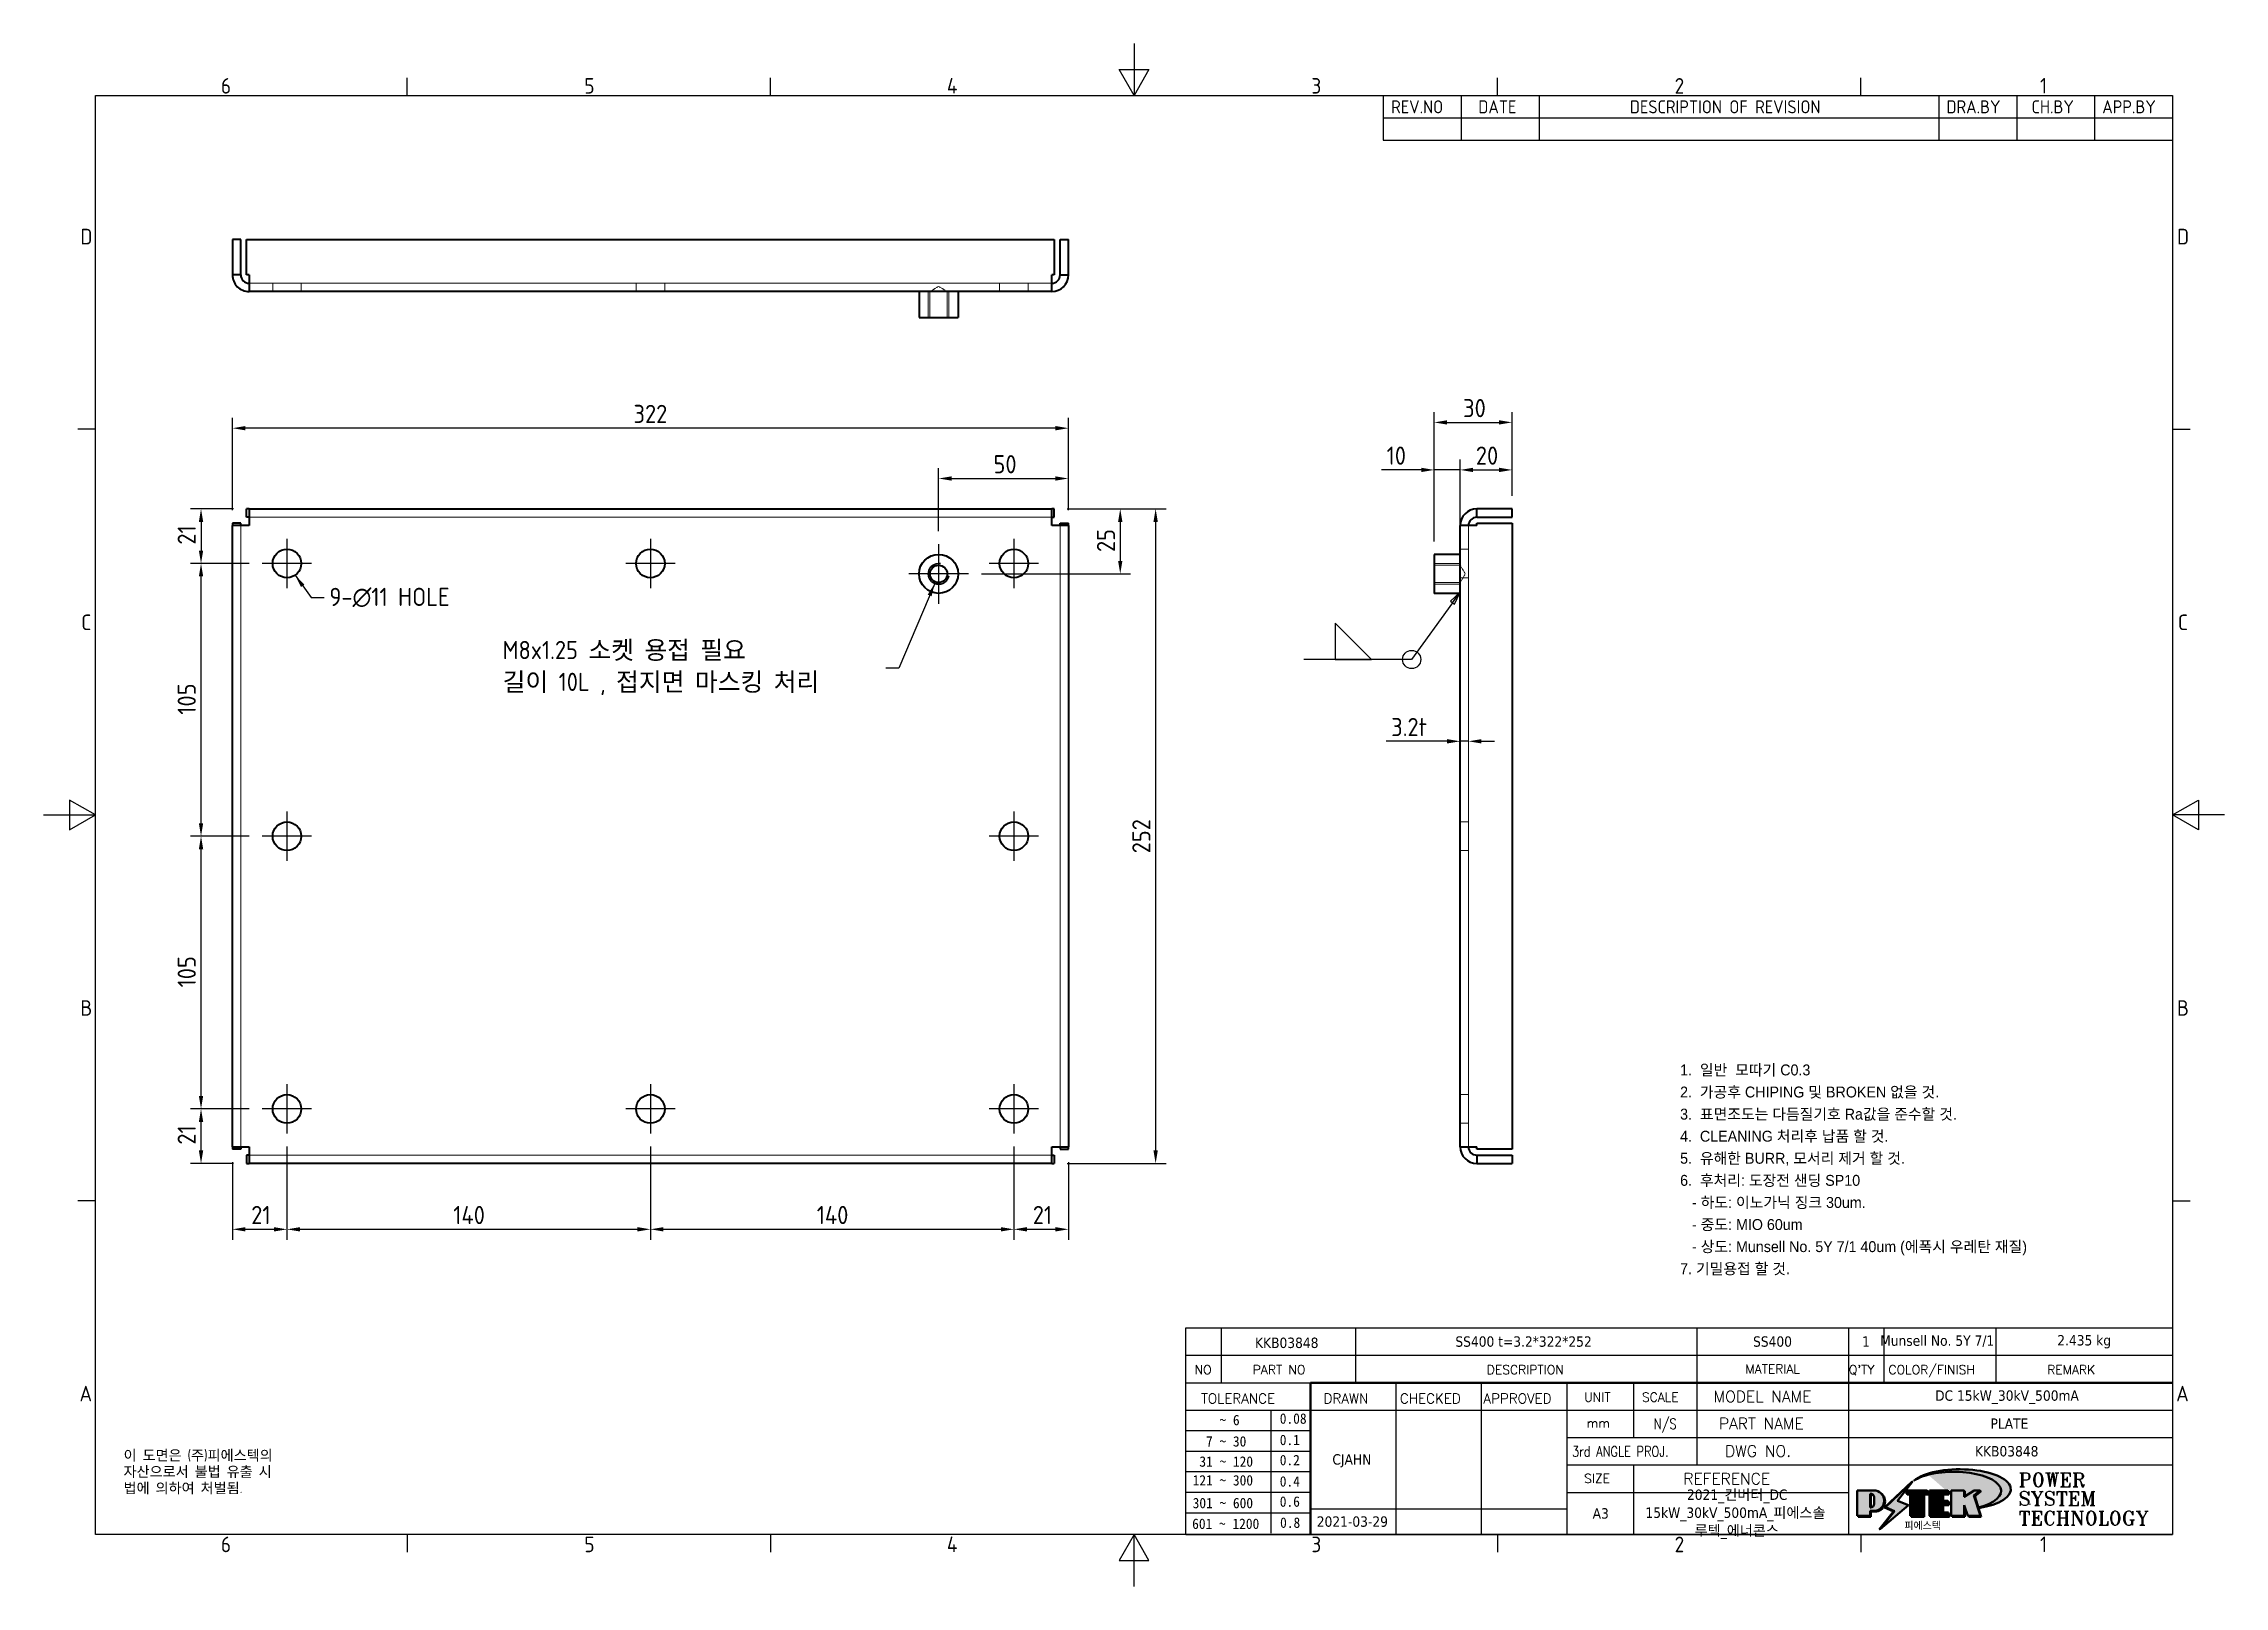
# Model space of a CAD drawing. Header units: millimetres. Extents: x 0 to 840, y 0 to 594.
import ezdxf
from ezdxf.enums import TextEntityAlignment as Align

# ---------------------------------------------------------------- set-up
doc = ezdxf.new("R2010")
doc.units = ezdxf.units.MM
doc.header["$LTSCALE"] = 2
doc.linetypes.add('CHAIN', pattern=[0.7087, 0.4724, -0.0591, 0.1181, -0.0591])
doc.linetypes.add('DASHED', pattern=[0.2067, 0.1654, -0.0413])
doc.layers.get('0').update_dxf_attribs({"color": 3, "lineweight": 25, "true_color": 0x00ff00})
for name, color, linetype, lineweight, true_color in [('가려진 것(ISO)', 2, 'DASHED', 18, 0xffff00), ('가시적인 것(ISO)', 3, 'Continuous', 40, 0x00ff00), ('가시적인 좁은 것(ISO)', 3, 'Continuous', 35, 0x00ff00), ('기호(ISO)', 5, 'Continuous', 25, 0x0000ff), ('제목(ISO)', 5, 'Continuous', 50, 0x0000ff), ('중심 표식(ISO)', 1, 'Continuous', 25, 0xff0000), ('치수(ISO)', 2, 'Continuous', 25, 0xffff00)]:
    doc.layers.add(name, color=color, linetype=linetype, lineweight=lineweight, true_color=true_color)
doc.layers.add('경계(ISO)', color=7, linetype='Continuous', lineweight=25)
doc.layers.add('해치(ISO)', color=7, linetype='Continuous', lineweight=18)
doc.styles.add('HAN_291', font='')
doc.styles.add('HAN_370', font='', dxfattribs={"width": 2})
doc.styles.add('ISO Proportional', font='arial.ttf')
doc.styles.add('ISO ProportionalPSTEK', font='isocp.shx')
doc.styles.add('RC_284', font='ROMANC.shx')
doc.styles.add('RC_287', font='ROMANC.shx')
doc.styles.add('RC_292', font='ROMANC.shx')
doc.styles.add('ROMANT_294', font='romant.shx')
doc.styles.add('문자 텍스트_PSTEK_POSCO', font='isocp.shx')
doc.styles.add('치수 텍스트_PSTEK_POSCO', font='isocp.shx')
doc.styles.add('텍스트 스타일198', font='tahoma.ttf')
doc.styles.add('텍스트 스타일333', font='ROMANC.shx', dxfattribs={"width": 0.800000011920929})
doc.styles.get('HAN_291').set_extended_font_data('GulimChe')
doc.styles.get('HAN_370').set_extended_font_data('GulimChe')
doc.dimstyles.new('치수_PSTEK_POSCO', dxfattribs={"dimscale": 2, "dimtxt": 3.5, "dimasz": 2.5, "dimexe": 2, "dimexo": 2.5, "dimgap": 1, "dimtad": 1, "dimrnd": 1e-08, "dimdsep": 46, "dimtxsty": '치수 텍스트_PSTEK_POSCO', "dimcen": 0.09, "dimdle": 10, "dimclrd": 7, "dimclre": 7, "dimclrt": 2, "dimadec": 1, "dimazin": 2, "dimtfac": 1, "dimtmove": 0, "dimatfit": 3, "dimfxl": 1, "dimtolj": 1, "dimlwd": -1, "dimlwe": -1, "dimarcsym": 0})
doc.dimstyles.new('치수_PSTEK_POSCO$7', dxfattribs={"dimscale": 2, "dimtxt": 3.5, "dimasz": 2.5, "dimexe": 2, "dimexo": 2.5, "dimgap": 1, "dimtad": 1, "dimrnd": 1e-08, "dimdsep": 46, "dimtxsty": '치수 텍스트_PSTEK_POSCO', "dimcen": 0.09, "dimdle": 10, "dimclrd": 7, "dimclre": 7, "dimclrt": 2, "dimadec": 1, "dimazin": 2, "dimtfac": 1, "dimtmove": 0, "dimatfit": 3, "dimfxl": 1, "dimtolj": 1, "dimlwd": -1, "dimlwe": -1, "dimarcsym": 0})

msp = doc.modelspace()

# ---------------------------------------------------------------- texts
at = {"layer": '기호(ISO)', "color": 2, "true_color": 0xffff00, "char_height": 6.99999988079071, "attachment_point": 4, "style": '치수 텍스트_PSTEK_POSCO'}
for s, insert, width, line_spacing_factor in [('{9-\\fAIGDT|b0|i0;\\H7.0000;n\\fisocp|b0|i0;\\H7.0000;11 HOLE}', (110.0640841861743, 380.7543477117125), 53.50305128097533, 0.612500011920929), ('{M8x1.25 소켓 용접 필요 \\P길이 10L , 접지면 마스킹 처리 }', (176.7898309851905, 353.5767193473413), 145.6639041900635, 1.050000071525574)]:
    msp.add_mtext(s, dxfattribs=dict(at, insert=insert, width=width, line_spacing_factor=line_spacing_factor))
at = {"layer": '기호(ISO)', "color": 7, "insert": (30.78925080976877, 52.45654487984861), "char_height": 4.000000059604645, "width": 102.480276521085, "attachment_point": 1, "line_spacing_factor": 0.9442214369773865, "style": '문자 텍스트_PSTEK_POSCO'}
msp.add_mtext('{이 도면은 (주)피에스텍의\\P자산으로서 불법 유출 시 \\P법에 의하여 처벌됨.}', dxfattribs=at)

# ---------------------------------------------------------------- blocks, each defined once
blk = doc.blocks.new('경계 Default Border')
at = {"layer": '경계(ISO)'}
for p, q in [((70, 287.0000076293945), (70, 290.4000091552734)), ((140, 287.0000076293945), (140, 290.4000091552734)), ((280, 287.0000076293945), (280, 290.4000091552734)), ((350, 287.0000076293945), (350, 290.4000091552734)), ((10, 222.7499961853027), (6.599999666213989, 222.7499961853027)), ((410, 222.7499961853027), (413.4000015258789, 222.7499961853027)), ((10, 74.25000190734863), (6.599999666213989, 74.25000190734863)), ((410, 74.25000190734863), (413.4000015258789, 74.25000190734863)), ((70, 10), (70, 6.599999666213989)), ((140, 10), (140, 6.599999666213989)), ((280, 10), (280, 6.599999666213989)), ((350, 10), (350, 6.599999666213989))]:
    blk.add_line(p, q, dxfattribs=at)
at = {"layer": '경계(ISO)', "flags": 128}
for points in [[(210, 297.0000076293945), (210, 287.0000076293945), (207.1132469177246, 292.0000076293945), (212.8867530822754, 292.0000076293945), (210, 287.0000076293945)], [(10, 10), (10, 287.0000076293945), (410, 287.0000076293945), (410, 10), (10, 10)], [(0, 148.5000038146973), (10, 148.5000038146973), (5, 151.3867473602295), (5, 145.6132507324219), (10, 148.5000038146973)], [(420, 148.5000038146973), (410, 148.5000038146973), (415, 151.3867473602295), (415, 145.6132507324219), (410, 148.5000038146973)], [(210, 0), (210, 10), (207.1132469177246, 5), (212.8867530822754, 5), (210, 10)]]:
    blk.add_lwpolyline(points, dxfattribs=at)
at = {"layer": '경계(ISO)', "color": 2, "true_color": 0xffff00, "char_height": 3.00000011920929, "attachment_point": 7, "style": '문자 텍스트_PSTEK_POSCO'}
for s, insert in [('6', (34.14453946055966, 287.3713945155963)), ('5', (104.1445394605597, 287.3713945155963)), ('4', (173.9734701308116, 287.4)), ('3', (244.1685395229535, 287.3713945155963)), ('2', (314.127739416884, 287.3713945155963)), ('1', (384.4860661041481, 287.4)), ('D', (7.078270083685684, 258.3463944559917)), ('D', (410.878270202895, 258.3463944559917)), ('C', (7.244539400955009, 184.0963944559917)), ('C', (411.0445395201643, 184.0963944559917)), ('B', (7.078270083685684, 109.8463944559917)), ('B', (410.878270202895, 109.8463944559917)), ('A', (6.914400698149937, 35.61784856929444)), ('A', (410.7144008173592, 35.61784856929444)), ('6', (34.14453946055966, 6.57139439638704)), ('5', (104.1445394605597, 6.57139439638704)), ('4', (173.9734701308116, 6.59999988079071)), ('3', (244.1685395229535, 6.57139439638704)), ('2', (314.127739416884, 6.57139439638704)), ('1', (384.4860661041481, 6.59999988079071))]:
    blk.add_mtext(s, dxfattribs=dict(at, insert=insert))
blk = doc.blocks.new('제목 블록 PSTEK')
at = {"true_color": 0x848484}
for points in [[(317.2195697678507, 17.0593801673321), (322.0326348870767, 21.62682475217465), (322.2781991042243, 21.94392121864296), (317.0471853425802, 16.97985676345368), (318.7512090904202, 16.1899260703855), (316.0018030350395, 12.71868385740789), (316.3356552234328, 13.00206718743325), (318.9235935156908, 16.2694494742633)], [(321.9846681452406, 19.60711530335299), (321.4042753185749, 19.60711530335299), (321.4042753185749, 19.45905590879572), (321.9846681452406, 19.45905590879572)], [(324.6615819988275, 19.45905590879572), (325.4196460989604, 19.45905590879572), (325.4196460989604, 20.11051724484596), (325.2419748254881, 20.11051724484596), (325.2419748254881, 19.60711530335299), (324.4839107253602, 19.60711530335299), (324.4839107253602, 15.3430047401139), (322.1623394187076, 15.3430047401139), (322.1623394187076, 15.19494534555726), (324.6615819988275, 15.19494534555726)], [(328.2914414389548, 19.45905590879572), (329.4054050004294, 19.45905590879572), (329.4054050004294, 20.11051724484596), (329.2277337269622, 20.11051724484596), (329.2277337269622, 19.60711530335299), (328.1137701654877, 19.60711530335299), (328.1137701654877, 18.25543873810179), (328.2914414389548, 18.25543873810179)], [(328.2914414389548, 17.41554667867274), (329.4054050004294, 17.41554667867274), (329.4054050004294, 18.10737934354514), (329.2277337269622, 18.10737934354514), (329.2277337269622, 17.56360607323003), (328.1137701654877, 17.56360607323003), (328.1137701654877, 15.9944660761648), (328.2914414389548, 15.9944660761648)], [(332.5088862584528, 16.92964231796647), (332.3312149849806, 17.43186301645164), (332.3312149849806, 15.3430047401139), (330.0369607660135, 15.3430047401139), (330.0369607660135, 15.19494534555726), (332.5088862584528, 15.19494534555726)], [(332.5088862584528, 20.1105172448466), (332.3312149849806, 20.1105172448466), (332.3312149849806, 18.99741471888368), (332.5088862584528, 19.11081371413894)], [(335.6156307331414, 20.11051724484596), (335.2535118015555, 20.11051724484596), (334.2514536401189, 19.30614745124769), (335.4855464857051, 15.3430047401139), (333.1954852176545, 15.3430047401139), (333.2478643833523, 15.19494534555726), (335.6632177591723, 15.19494534555726), (334.4291249135862, 19.15808805669106)], [(329.5356972676428, 15.8464066816075), (329.3580259941756, 15.8464066816075), (329.3580259941756, 15.3430047401139), (325.8342124037171, 15.3430047401139), (325.8342124037171, 15.19494534555726), (329.5356972676428, 15.19494534555726)]]:
    blk.add_hatch(color=252, dxfattribs=at).paths.add_polyline_path(points)
at = {"true_color": 0x0000ff}
blk.add_hatch(color=5, dxfattribs=at).paths.add_polyline_path([(321.6183518841322, 17.4193704504104), (319.5281351041078, 18.24969419629727), (322.4505835294948, 22.02344462252142), (317.2195697678507, 17.0593801673321), (318.9235935156908, 16.2694494742633), (316.1741874603099, 12.79820726128571)])
at = {"true_color": 0xff0000}
h = blk.add_hatch(color=1, dxfattribs=at)
edge = h.paths.add_edge_path(flags=0)
edge.add_line((314.2242174273352, 19.60711530335299), (314.2242174273352, 17.00126995915134))
edge.add_line((314.2242174273352, 17.00126995915134), (314.3485873187598, 17.00126995915134))
edge.add_arc((314.3485873187598, 17.6527312952023), 0.6514613360509371, 270, 360)
edge.add_line((315.0000486548106, 17.6527312952023), (315.0000486548106, 18.95565396730211))
edge.add_arc((314.3485873187598, 18.95565396730212), 0.6514613360508712, 0, 90)
edge.add_line((314.3485873187598, 19.60711530335299), (314.2242174273352, 19.60711530335299))
edge = h.paths.add_edge_path()
edge.add_arc((314.9847713324306, 18.28938669179658), 1.969189947606664, 269.9999999999959, 450)
edge.add_line((314.9847713324306, 20.25857663940318), (311.7664314776902, 20.25857663940324))
edge.add_line((311.7664314776902, 20.25857663940324), (311.7664314776902, 15.3430047401139))
edge.add_line((311.7664314776902, 15.3430047401139), (314.2242174273352, 15.3430047401139))
edge.add_line((314.2242174273352, 15.3430047401139), (314.2242174273352, 16.32019674418991))
edge.add_line((314.2242174273352, 16.32019674418991), (314.9847713324307, 16.32019674418991))
at = {"true_color": 0x848484}
h = blk.add_hatch(color=252, dxfattribs=at)
edge = h.paths.add_edge_path()
edge.add_arc((314.9847713324309, 18.28938669179657), 1.969189947606666, 270, 406.8278729790604)
edge.add_arc((315.1624426058984, 18.1413272972396), 1.969189947606962, -90, 53.560984836317004, ccw=False)
edge.add_line((315.1624426058984, 16.17213734963263), (314.4018887008024, 16.17213734963263))
edge.add_line((314.4018887008024, 16.17213734963263), (314.4018887008024, 15.19494534555726))
edge.add_line((314.4018887008024, 15.19494534555726), (311.9441027511573, 15.19494534555726))
edge.add_line((311.9441027511573, 15.19494534555726), (311.9441027511573, 15.3430047401139))
edge.add_line((311.9441027511573, 15.3430047401139), (314.2242174273352, 15.3430047401139))
edge.add_line((314.2242174273352, 15.3430047401139), (314.2242174273352, 16.32019674418991))
edge.add_line((314.2242174273352, 16.32019674418991), (314.9847713324309, 16.32019674418991))
h = blk.add_hatch(color=252, dxfattribs=at)
edge = h.paths.add_edge_path()
edge.add_line((314.4018887008024, 19.45905590879572), (314.5262585922315, 19.45905590879572))
edge.add_arc((314.5262585922314, 18.80759457274939), 0.6514613360463194, 60.4189348879147, 90.00000000000318, ccw=False)
edge.add_arc((314.3485873187602, 18.95565396730057), 0.6514613360524251, 39.96992292766206, 90.00000000009999)
edge.add_line((314.3485873187591, 19.60711530335307), (314.2242174273352, 19.60711530335298))
edge.add_line((314.2242174273352, 19.60711530335299), (314.2242174273352, 17.00126995915134))
edge.add_line((314.2242174273352, 17.00126995915134), (314.3485873187591, 17.00126995915134))
edge.add_arc((314.3485873187568, 17.652731295233), 0.6514613360816299, 270.0000000002, 274.6930825552478)
edge.add_line((314.4018887008024, 17.0034541317032), (314.4018887008024, 19.45905590879572))
at = {"true_color": 0xff0000}
for points in [[(324.4839107253602, 19.60711530335299), (325.2419748254881, 19.60711530335299), (325.2419748254881, 20.25857663940324), (321.2266040451076, 20.25857663940324), (321.2266040451076, 19.60711530335299), (321.9846681452406, 19.60711530335299), (321.9846681452406, 15.3430047401139), (324.4839107253602, 15.3430047401139)], [(329.2277337269622, 20.25857663940324), (325.65654113025, 20.25857663940324), (325.65654113025, 15.3430047401139), (329.3580259941756, 15.3430047401139), (329.3580259941756, 15.9944660761648), (328.1137701654877, 15.9944660761648), (328.1137701654877, 17.56360607323003), (329.2277337269622, 17.56360607323003), (329.2277337269622, 18.25543873810179), (328.1137701654877, 18.25543873810179), (328.1137701654877, 19.60711530335299), (329.2277337269622, 19.60711530335299)], [(332.3312149849806, 20.25857663940324), (329.8592894925411, 20.25857663940324), (329.8592894925411, 15.3430047401139), (332.3312149849806, 15.3430047401139), (332.3312149849806, 17.4318630164523), (333.0701931098801, 15.3430047401139), (335.4855464857051, 15.3430047401139), (334.2514536401189, 19.30614745124769), (335.4379594596742, 20.25857663940324), (334.3071782107978, 20.25857663940324), (332.3312149849806, 18.99741471888304)]]:
    blk.add_hatch(color=1, dxfattribs=at).paths.add_polyline_path(points)
at = {"layer": '해치(ISO)', "true_color": 0x27d1fc}
h = blk.add_hatch(color=140, dxfattribs=at)
edge = h.paths.add_edge_path()
edge.add_ellipse((330.3660919371412, 20.15576403068321), major_axis=(9.100907360794343, 0), ratio=0.4069904968023172, start_angle=301.3098473703837, end_angle=507.7436900681698)
edge.add_ellipse((331.5340919371412, 20.4634168429492), major_axis=(-9.82350664112931, 0), ratio=0.3942600559756514, start_angle=111.51207141178469, end_angle=334.47025347086895, ccw=False)
edge.add_line((335.1363447531188, 16.8601935978785), (335.0955236905705, 16.99119398620872))
at = {"color": 180, "true_color": 0x3f00ff}
for p, q in [((182.475792979055, 11.79100474011392), (182.4757929790549, 51.56524660363496)), ((182.4757929790549, 51.56524660363496), (372.4757929537551, 51.56524660363496)), ((189.2651435055721, 51.56524660363496), (189.2651435055722, 41.00524660363494)), ((215.2152739891528, 41.00524660363494), (215.2152739891528, 51.56524660363496)), ((280.8758854511282, 51.56524660363496), (280.8758854511282, 41.00524660363494)), ((310.0881549537552, 51.56524660363496), (310.0881549537553, 41.00524660363494)), ((316.9044520275131, 51.56524660363496), (316.9044520275127, 41.00524660363494)), ((338.4566026226726, 51.56524660363496), (338.4566026226727, 41.00524660363494)), ((372.4757929537551, 51.56524660363496), (372.4757929537551, 11.79100474011389)), ((182.475792979055, 46.2852466036349), (372.4757929537551, 46.28524660363492)), ((182.475792979055, 41.00524660363493), (206.451475290024, 41.00524660363493)), ((222.9401812389276, 11.79100474011392), (222.9401812389276, 41.00524660363494)), ((239.4288871878316, 11.79100474011392), (239.4288871878316, 41.00524660363494)), ((255.9175931367356, 11.79100474011392), (255.9175931367356, 41.00524660363494)), ((268.6918866058747, 41.00524660363494), (268.6918866058747, 30.44524660363498)), ((280.8758854511282, 41.00524660363494), (280.8758854511282, 25.16524660363502)), ((310.088154953755, 41.00524660363494), (310.088154953755, 11.79100474011392)), ((182.475792979055, 35.72524660363497), (206.451475290024, 35.72524660363497)), ((198.8621818849491, 12.02524660363491), (198.8621818849491, 35.72524660363497)), ((206.451475290024, 35.72524660363497), (372.4757929537551, 35.72524660363497)), ((182.475792979055, 31.77524660363492), (206.451475290024, 31.77524660363492)), ((255.917593136736, 30.44524660363498), (372.4757929537552, 30.44524660363501)), ((182.475792979055, 27.82524660363487), (206.451475290024, 27.82524660363487)), ((182.475792979055, 23.87524660363505), (206.451475290024, 23.87524660363505)), ((255.9175931367359, 25.16524660363502), (372.4757929537552, 25.165246603635)), ((268.6918866058744, 25.16524660363502), (268.6918866058744, 11.79100474011392)), ((182.475792979055, 19.92524660363478), (206.451475290024, 19.92524660363478)), ((255.9175931367359, 19.88524660363481), (310.0881549537553, 19.88524660363481)), ((182.475792979055, 15.97524660363496), (206.451475290024, 15.97524660363496)), ((206.451475290024, 16.74100474011396), (255.9175931367359, 16.74100474011396)), ((182.475792979055, 11.79100474011392), (372.4757929537551, 11.79100474011389))]:
    blk.add_line(p, q, dxfattribs=at)
at = {"color": 7, "lineweight": 50}
for p, q in [((206.4514752900237, 11.79100474011392), (206.4514752900237, 41.00524660363494)), ((206.451475290024, 41.00524660363494), (372.4757929537551, 41.00524660363496))]:
    blk.add_line(p, q, dxfattribs=at)
at = {"color": 7}
for p, q in [((322.2781991042243, 21.94392121864296), (317.0471853425802, 16.97985676345368)), ((322.4505835294948, 22.02344462252142), (317.2195697678507, 17.0593801673321)), ((317.2195697678507, 17.0593801673321), (322.0326348870767, 21.62682475217465)), ((319.5281351041078, 18.24969419629727), (322.4505835294948, 22.02344462252142)), ((322.0326348870767, 21.62682475217465), (322.2781991042243, 21.94392121864296)), ((311.7664314776902, 20.25900474011391), (311.7664314776902, 15.34300474011391)), ((314.9847713324309, 20.25857663940324), (311.7664314776902, 20.25857663940324)), ((314.9847713324309, 20.25857663940324), (311.7664314776902, 20.25857663940324)), ((311.7664314776902, 20.25857663940324), (311.7664314776902, 15.3430047401139)), ((314.2242174273352, 17.00126995915134), (314.2242174273352, 19.60711530335299)), ((314.2242174273352, 19.60711530335299), (314.3485873187591, 19.60711530335299)), ((314.3485873187591, 19.60711530335299), (314.2242174273352, 19.60711530335299)), ((314.2242174273352, 19.60711530335299), (314.2242174273352, 17.00126995915134)), ((314.2242174273352, 17.00126995915134), (314.2242174273352, 19.60711530335299)), ((314.2242174273352, 19.60711530335299), (314.3485873187591, 19.60711530335299)), ((314.3485873187591, 17.00126995915134), (314.2242174273352, 17.00126995915134)), ((314.2242174273352, 17.00126995915134), (314.3485873187591, 17.00126995915134)), ((314.3485873187591, 17.00126995915134), (314.2242174273352, 17.00126995915134)), ((314.4018887008024, 19.45905590879572), (314.5262585922314, 19.45905590879572)), ((314.4018887008024, 17.0034541317032), (314.4018887008024, 19.45905590879572)), ((315.0000486548106, 18.95565396730275), (315.0000486548106, 17.65273129520161)), ((315.0000486548106, 18.95565396730275), (315.0000486548106, 17.65273129520161)), ((316.1741874603099, 12.79820726128571), (321.6183518841322, 17.4193704504104)), ((317.0471853425802, 16.97985676345368), (318.7512090904202, 16.1899260703855)), ((318.9235935156908, 16.2694494742633), (317.2195697678507, 17.0593801673321)), ((317.2195697678507, 17.0593801673321), (318.9235935156908, 16.2694494742633)), ((321.6183518841322, 17.4193704504104), (319.5281351041078, 18.24969419629727)), ((325.2419748254881, 20.25857663940324), (321.2266040451076, 20.25857663940324)), ((321.2266040451076, 20.25857663940324), (321.2266040451076, 19.60711530335299)), ((325.2419748254881, 20.25857663940324), (321.2266040451076, 20.25857663940324)), ((321.2266040451076, 20.25857663940324), (321.2266040451076, 19.60711530335299)), ((321.2266040451076, 19.60711530335299), (321.9846681452406, 19.60711530335299)), ((321.2266040451076, 19.60711530335299), (321.9846681452406, 19.60711530335299)), ((321.4042753185749, 19.60711530335299), (321.4042753185749, 19.45905590879572)), ((321.9846681452406, 19.60711530335299), (321.4042753185749, 19.60711530335299)), ((321.4042753185749, 19.45905590879572), (321.9846681452406, 19.45905590879572)), ((321.9846681452406, 19.60711530335299), (321.9846681452406, 15.3430047401139)), ((321.9846681452406, 19.45905590879572), (321.9846681452406, 19.60711530335299)), ((321.9846681452406, 19.60711530335299), (321.9846681452406, 15.3430047401139)), ((324.4839107253602, 19.60711530335299), (325.2419748254881, 19.60711530335299)), ((324.4839107253602, 15.3430047401139), (324.4839107253602, 19.60711530335299)), ((325.2419748254881, 19.60711530335299), (324.4839107253602, 19.60711530335299)), ((324.4839107253602, 19.60711530335299), (324.4839107253602, 15.3430047401139)), ((324.4839107253602, 19.60711530335299), (325.2419748254881, 19.60711530335299)), ((324.4839107253602, 15.3430047401139), (324.4839107253602, 19.60711530335299)), ((324.6615819988275, 19.45905590879572), (325.4196460989604, 19.45905590879572)), ((324.6615819988275, 15.19494534555726), (324.6615819988275, 19.45905590879572)), ((325.2419748254881, 19.60711530335299), (325.2419748254881, 20.25857663940324)), ((325.2419748254881, 19.60711530335299), (325.2419748254881, 20.25857663940324)), ((325.4196460989604, 20.11051724484596), (325.2419748254881, 20.11051724484596)), ((325.2419748254881, 20.11051724484596), (325.2419748254881, 19.60711530335299)), ((325.4196460989604, 19.45905590879572), (325.4196460989604, 20.11051724484596)), ((329.2277337269622, 20.25857663940324), (325.65654113025, 20.25857663940324)), ((325.65654113025, 20.25857663940324), (325.65654113025, 15.3430047401139)), ((325.65654113025, 20.25857663940324), (325.65654113025, 15.3430047401139)), ((329.2277337269622, 20.25857663940324), (325.65654113025, 20.25857663940324)), ((328.1137701654877, 18.25543873810179), (328.1137701654877, 19.60711530335299)), ((328.1137701654877, 19.60711530335299), (329.2277337269622, 19.60711530335299)), ((329.2277337269622, 19.60711530335299), (328.1137701654877, 19.60711530335299)), ((328.1137701654877, 19.60711530335299), (328.1137701654877, 18.25543873810179)), ((328.1137701654877, 18.25543873810179), (328.1137701654877, 19.60711530335299)), ((328.1137701654877, 19.60711530335299), (329.2277337269622, 19.60711530335299)), ((329.2277337269622, 18.25543873810179), (328.1137701654877, 18.25543873810179)), ((328.1137701654877, 18.25543873810179), (328.2914414389548, 18.25543873810179)), ((329.2277337269622, 18.25543873810179), (328.1137701654877, 18.25543873810179)), ((328.1137701654877, 17.56360607323003), (329.2277337269622, 17.56360607323003)), ((328.1137701654877, 15.9944660761648), (328.1137701654877, 17.56360607323003)), ((329.2277337269622, 17.56360607323003), (328.1137701654877, 17.56360607323003)), ((328.1137701654877, 17.56360607323003), (328.1137701654877, 15.9944660761648)), ((328.1137701654877, 17.56360607323003), (329.2277337269622, 17.56360607323003)), ((328.1137701654877, 15.9944660761648), (328.1137701654877, 17.56360607323003)), ((328.2914414389548, 18.25543873810179), (328.2914414389548, 19.45905590879572)), ((328.2914414389548, 19.45905590879572), (329.4054050004294, 19.45905590879572)), ((328.2914414389548, 15.9944660761648), (328.2914414389548, 17.41554667867274)), ((328.2914414389548, 17.41554667867274), (329.4054050004294, 17.41554667867274)), ((329.2277337269622, 19.60711530335299), (329.2277337269622, 20.25857663940324)), ((329.2277337269622, 19.60711530335299), (329.2277337269622, 20.25857663940324)), ((329.4054050004294, 20.11051724484596), (329.2277337269622, 20.11051724484596)), ((329.2277337269622, 20.11051724484596), (329.2277337269622, 19.60711530335299)), ((329.2277337269622, 17.56360607323003), (329.2277337269622, 18.25543873810179)), ((329.2277337269622, 17.56360607323003), (329.2277337269622, 18.25543873810179)), ((329.4054050004294, 18.10737934354514), (329.2277337269622, 18.10737934354514)), ((329.2277337269622, 18.10737934354514), (329.2277337269622, 17.56360607323003)), ((329.4054050004294, 19.45905590879572), (329.4054050004294, 20.11051724484596)), ((329.4054050004294, 17.41554667867274), (329.4054050004294, 18.10737934354514)), ((332.3312149849806, 20.25857663940324), (329.8592894925411, 20.25857663940324)), ((329.8592894925411, 20.25857663940324), (329.8592894925411, 15.3430047401139)), ((329.8592894925411, 20.25857663940324), (329.8592894925411, 15.3430047401139)), ((332.3312149849806, 20.25857663940324), (329.8592894925411, 20.25857663940324)), ((334.3071782107978, 20.25857663940324), (332.3312149849806, 18.99741471888304)), ((332.3312149849806, 18.99741471888304), (332.3312149849806, 20.25857663940324)), ((334.3071782107978, 20.25857663940324), (332.3312149849806, 18.99741471888304)), ((332.3312149849806, 18.99741471888304), (332.3312149849806, 20.25857663940324)), ((332.5088862584528, 20.1105172448466), (332.3312149849806, 20.1105172448466)), ((332.3312149849806, 20.1105172448466), (332.3312149849806, 18.99741471888368)), ((332.3312149849806, 18.99741471888368), (332.5088862584528, 19.11081371413894)), ((332.3312149849806, 17.4318630164523), (333.0701931098801, 15.3430047401139)), ((332.3312149849806, 15.3430047401139), (332.3312149849806, 17.4318630164523)), ((332.5088862584528, 16.92964231796647), (332.3312149849806, 17.43186301645164)), ((332.3312149849806, 17.43186301645164), (332.3312149849806, 15.3430047401139)), ((332.3312149849806, 17.4318630164523), (333.0701931098801, 15.3430047401139)), ((332.3312149849806, 15.3430047401139), (332.3312149849806, 17.4318630164523)), ((332.5088862584528, 19.11081371413894), (332.5088862584528, 20.1105172448466)), ((332.5088862584528, 15.19494534555726), (332.5088862584528, 16.92964231796647)), ((334.2514536401189, 19.30614745124769), (335.4379594596742, 20.25857663940324)), ((334.2514536401189, 19.30614745124769), (335.4379594596742, 20.25857663940324)), ((335.2535118015555, 20.11051724484596), (334.2514536401189, 19.30614745124769)), ((335.4855464857051, 15.3430047401139), (334.2514536401189, 19.30614745124769)), ((334.2514536401189, 19.30614745124769), (335.4855464857051, 15.3430047401139)), ((335.4855464857051, 15.3430047401139), (334.2514536401189, 19.30614745124769)), ((335.4379594596742, 20.25857663940324), (334.3071782107978, 20.25857663940324)), ((335.4379594596742, 20.25857663940324), (334.3071782107978, 20.25857663940324)), ((334.4291249135862, 19.15808805669104), (335.6156307331414, 20.11051724484596)), ((335.6632177591723, 15.19494534555726), (334.4291249135862, 19.15808805669104)), ((335.6156307331414, 20.11051724484596), (335.2535118015555, 20.11051724484596)), ((345.0447381189468, 17.50375595811051), (344.9867755289346, 17.689895936919)), ((311.7664314776902, 15.3430047401139), (314.2242174273352, 15.3430047401139)), ((311.7664314776902, 15.3430047401139), (314.2242174273352, 15.3430047401139)), ((314.2242174273352, 15.3430047401139), (311.9441027511573, 15.3430047401139)), ((311.9441027511573, 15.3430047401139), (311.9441027511573, 15.19494534555726)), ((311.9441027511573, 15.19494534555726), (314.4018887008024, 15.19494534555726)), ((314.2242174273352, 16.32019674418991), (314.9847713324309, 16.32019674418991)), ((314.2242174273352, 15.3430047401139), (314.2242174273352, 16.32019674418991)), ((314.9847713324309, 16.32019674418991), (314.2242174273352, 16.32019674418991)), ((314.2242174273352, 16.32019674418991), (314.2242174273352, 15.3430047401139)), ((314.2242174273352, 16.32019674418991), (314.9847713324309, 16.32019674418991)), ((314.2242174273352, 15.3430047401139), (314.2242174273352, 16.32019674418991)), ((314.4018887008024, 16.17213734963263), (315.162442605898, 16.17213734963263)), ((314.4018887008024, 15.19494534555726), (314.4018887008024, 16.17213734963263)), ((318.7512090904202, 16.1899260703855), (316.0018030350395, 12.71868385740789)), ((316.0018030350395, 12.71868385740789), (316.3356552234328, 13.00206718743325)), ((318.9235935156908, 16.2694494742633), (316.1741874603099, 12.79820726128571)), ((316.3356552234328, 13.00206718743325), (318.9235935156908, 16.2694494742633)), ((321.9846681452406, 15.3430047401139), (324.4839107253602, 15.3430047401139)), ((321.9846681452406, 15.3430047401139), (324.4839107253602, 15.3430047401139)), ((324.4839107253602, 15.3430047401139), (322.1623394187076, 15.3430047401139)), ((322.1623394187076, 15.3430047401139), (322.1623394187076, 15.19494534555726)), ((322.1623394187076, 15.19494534555726), (324.6615819988275, 15.19494534555726)), ((325.65654113025, 15.3430047401139), (329.3580259941756, 15.3430047401139)), ((325.65654113025, 15.3430047401139), (329.3580259941756, 15.3430047401139)), ((329.3580259941756, 15.3430047401139), (325.8342124037171, 15.3430047401139)), ((325.8342124037171, 15.3430047401139), (325.8342124037171, 15.19494534555726)), ((325.8342124037171, 15.19494534555726), (329.5356972676428, 15.19494534555726)), ((329.3580259941756, 15.9944660761648), (328.1137701654877, 15.9944660761648)), ((328.1137701654877, 15.9944660761648), (328.2914414389548, 15.9944660761648)), ((329.3580259941756, 15.9944660761648), (328.1137701654877, 15.9944660761648)), ((329.3580259941756, 15.3430047401139), (329.3580259941756, 15.9944660761648)), ((329.3580259941756, 15.3430047401139), (329.3580259941756, 15.9944660761648)), ((329.5356972676428, 15.8464066816075), (329.3580259941756, 15.8464066816075)), ((329.3580259941756, 15.8464066816075), (329.3580259941756, 15.3430047401139)), ((329.5356972676428, 15.19494534555726), (329.5356972676428, 15.8464066816075)), ((329.8592894925411, 15.3430047401139), (332.3312149849806, 15.3430047401139)), ((329.8592894925411, 15.3430047401139), (332.3312149849806, 15.3430047401139)), ((332.3312149849806, 15.3430047401139), (330.0369607660135, 15.3430047401139)), ((330.0369607660135, 15.3430047401139), (330.0369607660135, 15.19494534555726)), ((330.0369607660135, 15.19494534555726), (332.5088862584528, 15.19494534555726)), ((333.0701931098801, 15.3430047401139), (335.4855464857051, 15.3430047401139)), ((333.0701931098801, 15.3430047401139), (335.4855464857051, 15.3430047401139)), ((335.4855464857051, 15.3430047401139), (333.1954852176545, 15.3430047401139)), ((333.1954852176545, 15.3430047401139), (333.2478643833523, 15.19494534555726)), ((333.2478643833523, 15.19494534555726), (335.6632177591723, 15.19494534555726))]:
    blk.add_line(p, q, dxfattribs=at)
at = {"color": 5, "true_color": 0x0000ff}
for p, q in [((322.4505835294948, 22.02344462252142), (317.2195697678507, 17.0593801673321)), ((319.5281351041078, 18.24969419629727), (322.4505835294948, 22.02344462252142)), ((316.1741874603099, 12.79820726128571), (321.6183518841322, 17.4193704504104)), ((317.2195697678507, 17.0593801673321), (318.9235935156908, 16.2694494742633)), ((321.6183518841322, 17.4193704504104), (319.5281351041078, 18.24969419629727)), ((318.9235935156908, 16.2694494742633), (316.1741874603099, 12.79820726128571))]:
    blk.add_line(p, q, dxfattribs=at)
at = {"color": 1, "true_color": 0xff0000}
for p, q in [((314.9847713324309, 20.25857663940324), (311.7664314776902, 20.25857663940324)), ((311.7664314776902, 20.25857663940324), (311.7664314776902, 15.3430047401139)), ((314.2242174273352, 17.00126995915134), (314.2242174273352, 19.60711530335299)), ((314.2242174273352, 19.60711530335299), (314.3485873187591, 19.60711530335299)), ((314.3485873187591, 17.00126995915134), (314.2242174273352, 17.00126995915134)), ((315.0000486548106, 18.95565396730275), (315.0000486548106, 17.65273129520161)), ((325.2419748254881, 20.25857663940324), (321.2266040451076, 20.25857663940324)), ((321.2266040451076, 20.25857663940324), (321.2266040451076, 19.60711530335299)), ((321.2266040451076, 19.60711530335299), (321.9846681452406, 19.60711530335299)), ((321.9846681452406, 19.60711530335299), (321.9846681452406, 15.3430047401139)), ((324.4839107253602, 19.60711530335299), (325.2419748254881, 19.60711530335299)), ((324.4839107253602, 15.3430047401139), (324.4839107253602, 19.60711530335299)), ((325.2419748254881, 19.60711530335299), (325.2419748254881, 20.25857663940324)), ((329.2277337269622, 20.25857663940324), (325.65654113025, 20.25857663940324)), ((325.65654113025, 20.25857663940324), (325.65654113025, 15.3430047401139)), ((328.1137701654877, 18.25543873810179), (328.1137701654877, 19.60711530335299)), ((328.1137701654877, 19.60711530335299), (329.2277337269622, 19.60711530335299)), ((329.2277337269622, 18.25543873810179), (328.1137701654877, 18.25543873810179)), ((328.1137701654877, 17.56360607323003), (329.2277337269622, 17.56360607323003)), ((328.1137701654877, 15.9944660761648), (328.1137701654877, 17.56360607323003)), ((329.2277337269622, 19.60711530335299), (329.2277337269622, 20.25857663940324)), ((329.2277337269622, 17.56360607323003), (329.2277337269622, 18.25543873810179)), ((332.3312149849806, 20.25857663940324), (329.8592894925411, 20.25857663940324)), ((329.8592894925411, 20.25857663940324), (329.8592894925411, 15.3430047401139)), ((334.3071782107978, 20.25857663940324), (332.3312149849806, 18.99741471888304)), ((332.3312149849806, 18.99741471888304), (332.3312149849806, 20.25857663940324)), ((332.3312149849806, 17.4318630164523), (333.0701931098801, 15.3430047401139)), ((332.3312149849806, 15.3430047401139), (332.3312149849806, 17.4318630164523)), ((334.2514536401189, 19.30614745124769), (335.4379594596742, 20.25857663940324)), ((335.4855464857051, 15.3430047401139), (334.2514536401189, 19.30614745124769)), ((335.4379594596742, 20.25857663940324), (334.3071782107978, 20.25857663940324)), ((311.7664314776902, 15.3430047401139), (314.2242174273352, 15.3430047401139)), ((314.2242174273352, 16.32019674418991), (314.9847713324309, 16.32019674418991)), ((314.2242174273352, 15.3430047401139), (314.2242174273352, 16.32019674418991)), ((321.9846681452406, 15.3430047401139), (324.4839107253602, 15.3430047401139)), ((325.65654113025, 15.3430047401139), (329.3580259941756, 15.3430047401139)), ((329.3580259941756, 15.9944660761648), (328.1137701654877, 15.9944660761648)), ((329.3580259941756, 15.3430047401139), (329.3580259941756, 15.9944660761648)), ((329.8592894925411, 15.3430047401139), (332.3312149849806, 15.3430047401139)), ((333.0701931098801, 15.3430047401139), (335.4855464857051, 15.3430047401139))]:
    blk.add_line(p, q, dxfattribs=at)
at = {"color": 7}
for centre, radius, start, end in [((314.3485873187598, 18.95565396730211), 0.6514613360508712, 0, 90), ((314.3485873187602, 18.95565396730057), 0.6514613360524251, 39.96992292766117, 90), ((314.3485873187598, 18.95565396730212), 0.6514613360508712, 0, 90), ((314.3485873187597, 17.65273129520228), 0.6514613360509381, 270, 0), ((314.3485873187598, 17.6527312952023), 0.6514613360509381, 270, 0), ((314.3485873187568, 17.652731295233), 0.6514613360816299, 270, 274.6930825552478), ((314.5262585922314, 18.80759457274939), 0.6514613360463193, 60.41893488791137, 90), ((314.9847713324309, 18.28938669179658), 1.969189947606665, 270, 90), ((314.9847713324309, 18.28938669179658), 1.969189947606665, 270, 90), ((314.9847713324307, 18.2893866917965), 1.969189947606594, 270, 46.82787297909833), ((315.1624426058984, 18.1413272972396), 1.969189947606961, 270, 53.56098483636067)]:
    blk.add_arc(centre, radius, start, end, dxfattribs=at)
at = {"color": 1, "true_color": 0xff0000}
for centre, radius, start, end in [((314.3485873187598, 18.95565396730211), 0.6514613360508712, 0, 90), ((314.3485873187598, 17.6527312952023), 0.6514613360509381, 270, 0), ((314.9847713324309, 18.28938669179657), 1.969189947606665, 270, 90)]:
    blk.add_arc(centre, radius, start, end, dxfattribs=at)
at = {"layer": '제목(ISO)', "lineweight": 18}
blk.add_line((182.475792979055, 35.72500474011393), (182.475792979055, 11.79100474011392), dxfattribs=at)
at = {"layer": '제목(ISO)'}
for p, q in [((322.2781991042243, 21.94392121864296), (317.0471853425802, 16.97985676345368)), ((322.4505835294948, 22.02344462252142), (317.2195697678507, 17.0593801673321)), ((317.2195697678507, 17.0593801673321), (322.0326348870767, 21.62682475217465)), ((319.5281351041078, 18.24969419629727), (322.4505835294948, 22.02344462252142)), ((322.0326348870767, 21.62682475217465), (322.2781991042243, 21.94392121864296)), ((314.9847713324306, 20.25857663940324), (311.7664314776902, 20.25857663940324)), ((311.7664314776902, 20.25857663940324), (311.7664314776902, 15.3430047401139)), ((314.2242174273352, 17.00126995915134), (314.2242174273352, 19.60711530335299)), ((314.2242174273352, 19.60711530335299), (314.3485873187598, 19.60711530335299)), ((314.3485873187591, 19.60711530335299), (314.2242174273352, 19.60711530335299)), ((314.2242174273352, 19.60711530335299), (314.2242174273352, 17.00126995915134)), ((314.3485873187598, 17.00126995915134), (314.2242174273352, 17.00126995915134)), ((314.2242174273352, 17.00126995915134), (314.3485873187591, 17.00126995915134)), ((314.4018887008024, 19.45905590879572), (314.5262585922314, 19.45905590879572)), ((314.4018887008024, 17.0034541317032), (314.4018887008024, 19.45905590879572)), ((315.0000486548106, 18.95565396730211), (315.0000486548106, 17.6527312952023)), ((316.1741874603099, 12.79820726128571), (321.6183518841322, 17.4193704504104)), ((317.0471853425802, 16.97985676345368), (318.7512090904202, 16.1899260703855)), ((317.2195697678507, 17.0593801673321), (318.9235935156908, 16.2694494742633)), ((318.9235935156908, 16.2694494742633), (317.2195697678507, 17.0593801673321)), ((321.6183518841322, 17.4193704504104), (319.5281351041078, 18.24969419629727)), ((325.2419748254881, 20.25857663940324), (321.2266040451076, 20.25857663940324)), ((321.2266040451076, 20.25857663940324), (321.2266040451076, 19.60711530335299)), ((321.2266040451076, 19.60711530335299), (321.9846681452406, 19.60711530335299)), ((321.9846681452406, 19.60711530335299), (321.4042753185749, 19.60711530335299)), ((321.4042753185749, 19.60711530335299), (321.4042753185749, 19.45905590879572)), ((321.4042753185749, 19.45905590879572), (321.9846681452406, 19.45905590879572)), ((321.9846681452406, 19.60711530335299), (321.9846681452406, 15.3430047401139)), ((321.9846681452406, 19.45905590879572), (321.9846681452406, 19.60711530335299)), ((324.4839107253602, 19.60711530335299), (325.2419748254881, 19.60711530335299)), ((324.4839107253602, 15.3430047401139), (324.4839107253602, 19.60711530335299)), ((325.2419748254881, 19.60711530335299), (324.4839107253602, 19.60711530335299)), ((324.4839107253602, 19.60711530335299), (324.4839107253602, 15.3430047401139)), ((324.6615819988275, 19.45905590879572), (325.4196460989604, 19.45905590879572)), ((324.6615819988275, 15.19494534555726), (324.6615819988275, 19.45905590879572)), ((325.2419748254881, 19.60711530335299), (325.2419748254881, 20.25857663940324)), ((325.4196460989604, 20.11051724484596), (325.2419748254881, 20.11051724484596)), ((325.2419748254881, 20.11051724484596), (325.2419748254881, 19.60711530335299)), ((325.4196460989604, 19.45905590879572), (325.4196460989604, 20.11051724484596)), ((329.2277337269622, 20.25857663940324), (325.65654113025, 20.25857663940324)), ((325.65654113025, 20.25857663940324), (325.65654113025, 15.3430047401139)), ((328.1137701654877, 18.25543873810179), (328.1137701654877, 19.60711530335299)), ((328.1137701654877, 19.60711530335299), (329.2277337269622, 19.60711530335299)), ((329.2277337269622, 19.60711530335299), (328.1137701654877, 19.60711530335299)), ((328.1137701654877, 19.60711530335299), (328.1137701654877, 18.25543873810179)), ((329.2277337269622, 18.25543873810179), (328.1137701654877, 18.25543873810179)), ((328.1137701654877, 18.25543873810179), (328.2914414389548, 18.25543873810179)), ((328.1137701654877, 15.9944660761648), (328.1137701654877, 17.56360607323003)), ((328.1137701654877, 17.56360607323003), (329.2277337269622, 17.56360607323003)), ((329.2277337269622, 17.56360607323003), (328.1137701654877, 17.56360607323003)), ((328.1137701654877, 17.56360607323003), (328.1137701654877, 15.9944660761648)), ((328.2914414389548, 19.45905590879572), (329.4054050004294, 19.45905590879572)), ((328.2914414389548, 18.25543873810179), (328.2914414389548, 19.45905590879572)), ((328.2914414389548, 17.41554667867274), (329.4054050004294, 17.41554667867274)), ((328.2914414389548, 15.9944660761648), (328.2914414389548, 17.41554667867274)), ((329.2277337269622, 19.60711530335299), (329.2277337269622, 20.25857663940324)), ((329.4054050004294, 20.11051724484596), (329.2277337269622, 20.11051724484596)), ((329.2277337269622, 20.11051724484596), (329.2277337269622, 19.60711530335299)), ((329.2277337269622, 17.56360607323003), (329.2277337269622, 18.25543873810179)), ((329.4054050004294, 18.10737934354514), (329.2277337269622, 18.10737934354514)), ((329.2277337269622, 18.10737934354514), (329.2277337269622, 17.56360607323003)), ((329.4054050004294, 19.45905590879572), (329.4054050004294, 20.11051724484596)), ((329.4054050004294, 17.41554667867274), (329.4054050004294, 18.10737934354514)), ((332.3312149849806, 20.25857663940324), (329.8592894925411, 20.25857663940324)), ((329.8592894925411, 20.25857663940324), (329.8592894925411, 15.3430047401139)), ((334.3071782107978, 20.25857663940324), (332.3312149849806, 18.99741471888304)), ((332.3312149849806, 18.99741471888304), (332.3312149849806, 20.25857663940324)), ((332.5088862584528, 20.1105172448466), (332.3312149849806, 20.1105172448466)), ((332.3312149849806, 20.1105172448466), (332.3312149849806, 18.99741471888368)), ((332.3312149849806, 18.99741471888368), (332.5088862584528, 19.11081371413894)), ((332.3312149849806, 15.3430047401139), (332.3312149849806, 17.4318630164523)), ((332.3312149849806, 17.4318630164523), (333.0701931098801, 15.3430047401139)), ((332.5088862584528, 16.92964231796647), (332.3312149849806, 17.43186301645164)), ((332.3312149849806, 17.43186301645164), (332.3312149849806, 15.3430047401139)), ((332.5088862584528, 19.11081371413894), (332.5088862584528, 20.1105172448466)), ((332.5088862584528, 15.19494534555726), (332.5088862584528, 16.92964231796647)), ((334.2514536401189, 19.30614745124769), (335.4379594596742, 20.25857663940324)), ((335.2535118015555, 20.11051724484596), (334.2514536401189, 19.30614745124769)), ((335.4855464857051, 15.3430047401139), (334.2514536401189, 19.30614745124769)), ((334.2514536401189, 19.30614745124769), (335.4855464857051, 15.3430047401139)), ((335.4379594596742, 20.25857663940324), (334.3071782107978, 20.25857663940324)), ((334.4291249135862, 19.15808805669106), (335.6156307331414, 20.11051724484596)), ((335.6632177591723, 15.19494534555726), (334.4291249135862, 19.15808805669106)), ((335.6156307331414, 20.11051724484596), (335.2535118015555, 20.11051724484596)), ((311.7664314776902, 15.3430047401139), (314.2242174273352, 15.3430047401139)), ((314.2242174273352, 15.3430047401139), (311.9441027511573, 15.3430047401139)), ((311.9441027511573, 15.3430047401139), (311.9441027511573, 15.19494534555726)), ((311.9441027511573, 15.19494534555726), (314.4018887008024, 15.19494534555726)), ((314.2242174273352, 15.3430047401139), (314.2242174273352, 16.32019674418991)), ((314.2242174273352, 16.32019674418991), (314.9847713324307, 16.32019674418991)), ((314.9847713324309, 16.32019674418991), (314.2242174273352, 16.32019674418991)), ((314.2242174273352, 16.32019674418991), (314.2242174273352, 15.3430047401139)), ((314.4018887008024, 15.19494534555726), (314.4018887008024, 16.17213734963263)), ((314.4018887008024, 16.17213734963263), (315.1624426058984, 16.17213734963263)), ((318.7512090904202, 16.1899260703855), (316.0018030350395, 12.71868385740789)), ((316.0018030350395, 12.71868385740789), (316.3356552234328, 13.00206718743325)), ((318.9235935156908, 16.2694494742633), (316.1741874603099, 12.79820726128571)), ((316.3356552234328, 13.00206718743325), (318.9235935156908, 16.2694494742633)), ((321.9846681452406, 15.3430047401139), (324.4839107253602, 15.3430047401139)), ((324.4839107253602, 15.3430047401139), (322.1623394187076, 15.3430047401139)), ((322.1623394187076, 15.3430047401139), (322.1623394187076, 15.19494534555726)), ((322.1623394187076, 15.19494534555726), (324.6615819988275, 15.19494534555726)), ((325.65654113025, 15.3430047401139), (329.3580259941756, 15.3430047401139)), ((329.3580259941756, 15.3430047401139), (325.8342124037171, 15.3430047401139)), ((325.8342124037171, 15.3430047401139), (325.8342124037171, 15.19494534555726)), ((325.8342124037171, 15.19494534555726), (329.5356972676428, 15.19494534555726)), ((329.3580259941756, 15.9944660761648), (328.1137701654877, 15.9944660761648)), ((328.1137701654877, 15.9944660761648), (328.2914414389548, 15.9944660761648)), ((329.3580259941756, 15.3430047401139), (329.3580259941756, 15.9944660761648)), ((329.5356972676428, 15.8464066816075), (329.3580259941756, 15.8464066816075)), ((329.3580259941756, 15.8464066816075), (329.3580259941756, 15.3430047401139)), ((329.5356972676428, 15.19494534555726), (329.5356972676428, 15.8464066816075)), ((329.8592894925411, 15.3430047401139), (332.3312149849806, 15.3430047401139)), ((332.3312149849806, 15.3430047401139), (330.0369607660135, 15.3430047401139)), ((330.0369607660135, 15.3430047401139), (330.0369607660135, 15.19494534555726)), ((330.0369607660135, 15.19494534555726), (332.5088862584528, 15.19494534555726)), ((333.0701931098801, 15.3430047401139), (335.4855464857051, 15.3430047401139)), ((335.4855464857051, 15.3430047401139), (333.1954852176545, 15.3430047401139)), ((333.1954852176545, 15.3430047401139), (333.2478643833523, 15.19494534555726)), ((333.2478643833523, 15.19494534555726), (335.6632177591723, 15.19494534555726))]:
    blk.add_line(p, q, dxfattribs=at)
at = {"layer": '제목(ISO)', "color": 4, "true_color": 0x00ffff}
blk.add_line((335.1363447531188, 16.8601935978785), (335.0955236905705, 16.99119398620872), dxfattribs=at)
at = {"layer": '제목(ISO)'}
for centre, radius, start, end in [((314.3485873187598, 18.95565396730212), 0.6514613360508712, 0, 90), ((314.3485873187602, 18.95565396730057), 0.6514613360524251, 39.96992292766117, 90), ((314.3485873187598, 17.6527312952023), 0.6514613360509371, 270, 0), ((314.3485873187568, 17.652731295233), 0.6514613360816299, 270, 274.6930825552478), ((314.5262585922314, 18.80759457274939), 0.6514613360463193, 60.41893488791137, 90), ((314.9847713324306, 18.28938669179658), 1.969189947606664, 46.82787297909431, 90), ((314.9847713324307, 18.2893866917965), 1.969189947606594, 270, 46.82787297909833), ((314.9847713324309, 18.28938669179657), 1.969189947606666, 270, 46.8278729790603), ((315.1624426058984, 18.1413272972396), 1.969189947606962, 270, 53.56098483631701)]:
    blk.add_arc(centre, radius, start, end, dxfattribs=at)
at = {"layer": '제목(ISO)', "color": 4, "true_color": 0x00ffff}
for centre, major_axis, ratio, start_param, end_param in [((331.5340919371412, 20.4634168429492), (9.82350664112931, 0), 0.3942600559756514, 5.087845455444478, 8.97919982663645), ((330.3660919371412, 20.15576403068321), (9.100907360794343, 0), 0.4069904968023172, 5.258848905294775, 8.861799147915196)]:
    blk.add_ellipse(centre, major_axis=major_axis, ratio=ratio, start_param=start_param, end_param=end_param, dxfattribs=at)
at = {"color": 2, "true_color": 0xffff00}
for s, height, style, p in [('NO', 1.742399930953979, 'RC_284', (184.135398793432, 42.62317362549192)), ('PART NO', 1.742399930953979, 'RC_284', (195.3359407378685, 42.62317362549192)), ('DESCRIPTION', 1.742399930953979, 'RC_284', (240.4025565652523, 42.62317362549192)), ("Q'TY", 1.742399930953979, 'RC_284', (310.1440786515383, 42.62317362549192)), ('COLOR/FINISH', 1.742399930953979, 'RC_284', (317.7725341324144, 42.62317362549192)), ('REMARK', 1.742399930953979, 'RC_284', (348.346649953877, 42.62317362549192)), (' TOLERANCE', 1.899999976158142, 'RC_287', (184.0872874387979, 37.00893196870329)), ('DRAWN', 1.899999976158142, 'RC_287', (208.9766620976279, 37.00893196870329)), ('CHECKED', 1.899999976158142, 'RC_287', (223.6856844514997, 37.00893196870329)), ('APPROVED', 1.899999976158142, 'RC_287', (239.7795453577791, 37.00893196870329)), ('UNIT', 1.742399930953979, 'RC_284', (259.1652673287452, 37.34317362549218)), ('SCALE', 1.742399930953979, 'RC_284', (270.2934779252897, 37.34317362549218)), ('MODEL NAME', 2.178000062704086, 'RC_292', (284.096330289083, 37.25462520371384)), ('    ~ 6', 2.000000029802322, 'HAN_291', (183.7721304966814, 32.8176515608431)), ('0.08', 2.000000029802322, 'HAN_291', (200.5467345600617, 33.09873600004101)), ('PART NAME', 2.178000062704086, 'RC_292', (285.1416959765849, 32.03045329421792)), ('  7 ~ 30', 2.000000029802322, 'HAN_291', (183.7721304966814, 28.70538114822415)), ('0.1', 2.000000029802322, 'HAN_291', (200.5467345600617, 28.98646558742206)), ('mm', 1.742399930953979, 'RC_284', (259.6505418159997, 32.3543089683787)), (' 31 ~ 120', 2.000000029802322, 'HAN_291', (183.7721304966814, 24.82628181916237)), ('0.2', 2.000000029802322, 'HAN_291', (200.5467345600617, 25.10736625836028)), (' DWG NO.', 2.178000062704086, 'RC_292', (284.8124284083233, 26.75045329421772)), ('121 ~ 300', 2.000000029802322, 'HAN_291', (183.7721304966814, 21.21401206133254)), ('0.4', 2.000000029802322, 'HAN_291', (200.5467345600617, 20.99509650053045)), ('SIZE', 1.742399930953979, 'RC_284', (259.1652673287452, 21.69497768947366)), ('REFERENCE', 2.178000062704086, 'RC_292', (278.2741065029841, 21.43214925458022)), ('301 ~ 600', 2.000000029802322, 'HAN_291', (183.7721304966814, 16.83491273227077)), ('0.6', 2.000000029802322, 'HAN_291', (200.5467345600617, 17.11599717146868)), ('601 ~ 1200', 2.000000029802322, 'HAN_291', (183.6802025156883, 12.84759660881125)), ('0.8', 2.000000029802322, 'HAN_291', (200.6097246063884, 13.05732192299702))]:
    blk.add_text(s, height=height, dxfattribs=dict(at, style=style)).set_placement(p)
at = {"color": 2, "true_color": 0xffff00, "style": 'RC_284'}
blk.add_text('MATERIAL', height=1.742399930953979, dxfattribs=at).set_placement((295.4820202024417, 43.64524660363492), align=Align.MIDDLE_CENTER)
at = {"color": 7, "style": '텍스트 스타일333', "width": 0.7999999523162842}
blk.add_text('N/S', height=2.000000029802322, dxfattribs=at).set_placement((274.7838860285014, 33.08524660363496), align=Align.MIDDLE_CENTER)
at = {"color": 2, "true_color": 0xffff00, "style": '텍스트 스타일333', "width": 0.7999999523162842}
blk.add_text('3rd ANGLE PROJ.', height=2.000000029802322, dxfattribs=at).set_placement((256.8430306642954, 26.76148381654429))
at = {"color": 7, "style": 'ROMANT_294'}
for s, p in [('POWER', (342.82727231297, 20.97115304607566)), ('SYSTEM', (342.82727231297, 17.3284636719184)), ('TECHNOLOGY', (342.82727231297, 13.57194088644453))]:
    blk.add_text(s, height=2.700000107288361, dxfattribs=at).set_placement(p)
at = {"color": 7, "insert": (320.8519732224835, 14.21236326823155), "char_height": 1.400000005960464, "attachment_point": 1, "line_spacing_factor": 0.3319999873638153, "style": 'HAN_370'}
blk.add_mtext('\\fHY견고딕|b0|i0;\\H1.4000;피에스텍', dxfattribs=at)
at = {"layer": '제목(ISO)', "color": 7, "style": '텍스트 스타일198'}
for tag, p in [('질량\\P3;_001', (350.287153214289, 48.1643332325385)), ('부품_번호_001', (195.7843283186424, 47.68004260673702)), ('설명_001', (234.3674188081176, 47.92245856837096)), ('재질_001', (291.700959055687, 47.92591818687281)), ("3._Q'TY_001", (312.7051684940307, 47.92188863680521)), ('4._COLOR_001', (316.1889221240054, 48.09784565642323)), ('1._MODEL_NAME_001', (326.7684841840689, 37.52172745615292)), ('제목_001', (337.4369082143915, 32.12134216388962)), ('설계자_001', (210.6823963971569, 25.23312566343435)), ('부품_번호_001', (334.4435685718743, 26.8052465951949)), ('시트_크기_001', (260.807090429518, 14.83812566343425)), ('프로젝트_002', (270.9791918143218, 14.97568842208535)), ('프로젝트_001', (278.9744245225954, 18.43951439740151)), ('작성_날짜_001', (207.6736656800234, 13.26600473167383)), ('프로젝트_003', (280.4473441481205, 11.5491460676562))]:
    blk.add_attdef(tag, p, '', height=2.000000029802322, dxfattribs=at)
for tag, p in [('점검자', (231.1845342133799, 26.23312567187446)), ('엔지니어링_승인자', (247.673240162284, 26.23312567187446)), ('점검_날짜', (231.1845342133799, 14.26600474011394)), ('엔지니어링_승인_날짜', (247.6732401622839, 14.26600474011394))]:
    blk.add_attdef(tag, text='', height=2.000000029802322, dxfattribs=at).set_placement(p, align=Align.MIDDLE_CENTER)
blk = doc.blocks.new('리비전 내역')
at = {"layer": '기호(ISO)'}
for p, q in [((258, 287.0000076293945), (410, 287.0000076293945)), ((258, 287.0000076293945), (258, 282.7200076293945)), ((273, 287.0000076293945), (273, 282.7200076293945)), ((288, 287.0000076293945), (288, 282.7200076293945)), ((365, 287.0000076293945), (365, 282.7200076293945)), ((380, 287.0000076293945), (380, 282.7200076293945)), ((395, 287.0000076293945), (395, 282.7200076293945)), ((410, 287.0000076293945), (410, 282.7200076293945)), ((258, 282.7200076293945), (410, 282.7200076293945)), ((258, 282.7200076293945), (258, 278.4400076293945)), ((273, 282.7200076293945), (273, 278.4400076293945)), ((288, 282.7200076293945), (288, 278.4400076293945)), ((365, 282.7200076293945), (365, 278.4400076293945)), ((380, 282.7200076293945), (380, 278.4400076293945)), ((395, 282.7200076293945), (395, 278.4400076293945)), ((410, 282.7200076293945), (410, 278.4400076293945)), ((258, 278.4400076293945), (410, 278.4400076293945))]:
    blk.add_line(p, q, dxfattribs=at)
at = {"layer": '기호(ISO)', "color": 2, "true_color": 0xffff00, "char_height": 2.5, "attachment_point": 7, "style": 'ISO ProportionalPSTEK'}
for s, insert in [('REV.NO', (259.5271157026291, 283.5831900503393)), ('DATE', (276.3142317728366, 283.5831900503393)), ('DESCRIPTION OF REVISION', (305.5070204333629, 283.5831900503393)), ('DRA.BY', (366.4757339553204, 283.5831900503393)), ('CH.BY', (382.8642915086117, 283.5831900503393)), ('APP.BY', (396.4777339604404, 283.5831900503393))]:
    blk.add_mtext(s, dxfattribs=dict(at, insert=insert))
blk = doc.blocks.new('*D23')
at = {"layer": 'Defpoints', "color": 0, "transparency": 16777216}
for p in [(78.19520808520107, 414.8397082323677), (60.63099028814478, 393.8397082323677), (84.23246638540397, 393.8397082323677)]:
    blk.add_point(p, dxfattribs=at)
at = {"layer": '치수(ISO)', "color": 7, "transparency": 16777216}
for p, q in [((73.19520808520107, 414.8397082323677), (56.63099028814479, 414.8397082323677)), ((60.63099028814479, 409.8397082323677), (60.63099028814478, 398.8397082323677)), ((79.23246638540397, 393.8397082323677), (56.63099028814478, 393.8397082323677))]:
    blk.add_line(p, q, dxfattribs=at)
for points in [[(59.79765695481145, 409.8397082323677), (61.46432362147812, 409.8397082323677), (60.63099028814479, 414.8397082323677)], [(59.79765695481144, 398.8397082323677), (61.46432362147812, 398.8397082323677), (60.63099028814478, 393.8397082323677)]]:
    blk.add_solid(points, dxfattribs=at)
at = {"layer": '치수(ISO)', "color": 2, "transparency": 16777216, "insert": (55.13030131176676, 401.1008302796119), "char_height": 7, "attachment_point": 4, "rotation": 90, "style": '치수 텍스트_PSTEK_POSCO'}
blk.add_mtext('\\A1;21', dxfattribs=at)
blk = doc.blocks.new('*D24')
at = {"layer": 'Defpoints', "color": 0, "transparency": 16777216}
for p in [(60.63099028814478, 393.8397082323677), (84.23246638540397, 393.8397082323677), (84.23246638540405, 288.8397082323677)]:
    blk.add_point(p, dxfattribs=at)
at = {"layer": '치수(ISO)', "color": 7, "transparency": 16777216}
for p, q in [((79.23246638540397, 393.8397082323677), (56.63099028814478, 393.8397082323677)), ((60.63099028814476, 293.8397082323677), (60.63099028814478, 388.8397082323677)), ((79.23246638540405, 288.8397082323677), (56.63099028814476, 288.8397082323677))]:
    blk.add_line(p, q, dxfattribs=at)
for points in [[(59.79765695481144, 388.8397082323677), (61.46432362147812, 388.8397082323677), (60.63099028814478, 393.8397082323677)], [(59.79765695481142, 293.8397082323677), (61.46432362147809, 293.8397082323677), (60.63099028814476, 288.8397082323677)]]:
    blk.add_solid(points, dxfattribs=at)
at = {"layer": '치수(ISO)', "color": 2, "transparency": 16777216, "insert": (55.13099028814472, 335.6147334855372), "char_height": 7, "attachment_point": 4, "rotation": 90, "style": '치수 텍스트_PSTEK_POSCO'}
blk.add_mtext('\\A1;105', dxfattribs=at)
blk = doc.blocks.new('*D25')
at = {"layer": 'Defpoints', "color": 0, "transparency": 16777216}
for p in [(60.63099028814477, 288.8397082323677), (84.23246638540405, 288.8397082323677), (84.23246638540407, 183.8397082323677)]:
    blk.add_point(p, dxfattribs=at)
at = {"layer": '치수(ISO)', "color": 7, "transparency": 16777216}
for p, q in [((79.23246638540405, 288.8397082323677), (56.63099028814477, 288.8397082323677)), ((60.63099028814474, 188.8397082323678), (60.63099028814477, 283.8397082323677)), ((79.23246638540407, 183.8397082323677), (56.63099028814474, 183.8397082323678))]:
    blk.add_line(p, q, dxfattribs=at)
for points in [[(59.79765695481143, 283.8397082323677), (61.4643236214781, 283.8397082323677), (60.63099028814477, 288.8397082323677)], [(59.79765695481141, 188.8397082323678), (61.46432362147808, 188.8397082323678), (60.63099028814474, 183.8397082323678)]]:
    blk.add_solid(points, dxfattribs=at)
at = {"layer": '치수(ISO)', "color": 2, "transparency": 16777216, "insert": (55.13099028814472, 230.6147334855371), "char_height": 7, "attachment_point": 4, "rotation": 90, "style": '치수 텍스트_PSTEK_POSCO'}
blk.add_mtext('\\A1;105', dxfattribs=at)
blk = doc.blocks.new('*D26')
at = {"layer": 'Defpoints', "color": 0, "transparency": 16777216}
for p in [(60.63099028814475, 183.8397082323678), (84.23246638540407, 183.8397082323677), (78.19520808520109, 162.8397082323677)]:
    blk.add_point(p, dxfattribs=at)
at = {"layer": '치수(ISO)', "color": 7, "transparency": 16777216}
for p, q in [((79.23246638540407, 183.8397082323677), (56.63099028814475, 183.8397082323678)), ((60.63099028814474, 167.8397082323678), (60.63099028814475, 178.8397082323678)), ((73.19520808520109, 162.8397082323677), (56.63099028814474, 162.8397082323678))]:
    blk.add_line(p, q, dxfattribs=at)
for points in [[(59.79765695481142, 178.8397082323678), (61.46432362147809, 178.8397082323678), (60.63099028814475, 183.8397082323678)], [(59.79765695481141, 167.8397082323678), (61.46432362147808, 167.8397082323678), (60.63099028814474, 162.8397082323678)]]:
    blk.add_solid(points, dxfattribs=at)
at = {"layer": '치수(ISO)', "color": 2, "transparency": 16777216, "insert": (55.13030131176676, 170.0808302796119), "char_height": 7, "attachment_point": 4, "rotation": 90, "style": '치수 텍스트_PSTEK_POSCO'}
blk.add_mtext('\\A1;21', dxfattribs=at)
blk = doc.blocks.new('*D27')
at = {"layer": 'Defpoints', "color": 0, "transparency": 16777216}
for p in [(72.73246638540425, 168.3024499321647), (93.73246638540407, 174.3397082323677), (93.73246638540407, 137.4759066263636)]:
    blk.add_point(p, dxfattribs=at)
at = {"layer": '치수(ISO)', "color": 7, "transparency": 16777216}
for p, q in [((93.73246638540407, 169.3397082323677), (93.73246638540407, 133.4759066263636)), ((72.73246638540425, 163.3024499321647), (72.73246638540425, 133.4759066263636)), ((77.73246638540425, 137.4759066263636), (88.73246638540407, 137.4759066263636))]:
    blk.add_line(p, q, dxfattribs=at)
for points in [[(77.73246638540425, 138.309239959697), (77.73246638540425, 136.6425732930303), (72.73246638540425, 137.4759066263636)], [(88.73246638540407, 138.309239959697), (88.73246638540407, 136.6425732930303), (93.73246638540407, 137.4759066263636)]]:
    blk.add_solid(points, dxfattribs=at)
at = {"layer": '치수(ISO)', "color": 2, "transparency": 16777216, "insert": (79.97358843264824, 142.9765956027416), "char_height": 7, "attachment_point": 4, "style": '치수 텍스트_PSTEK_POSCO'}
blk.add_mtext('\\A1;21', dxfattribs=at)
blk = doc.blocks.new('*D28')
at = {"layer": 'Defpoints', "color": 0, "transparency": 16777216}
for p in [(93.73246638540407, 174.3397082323677), (233.7324663854041, 174.3397082323679), (233.7324663854041, 137.4759066263636)]:
    blk.add_point(p, dxfattribs=at)
at = {"layer": '치수(ISO)', "color": 7, "transparency": 16777216}
for p, q in [((93.73246638540407, 169.3397082323677), (93.73246638540407, 133.4759066263636)), ((233.7324663854041, 169.3397082323679), (233.7324663854041, 133.4759066263636)), ((98.73246638540407, 137.4759066263636), (228.7324663854041, 137.4759066263636))]:
    blk.add_line(p, q, dxfattribs=at)
for points in [[(98.73246638540407, 138.309239959697), (98.73246638540407, 136.6425732930303), (93.73246638540407, 137.4759066263636)], [(228.7324663854041, 138.309239959697), (228.7324663854041, 136.6425732930303), (233.7324663854041, 137.4759066263636)]]:
    blk.add_solid(points, dxfattribs=at)
at = {"layer": '치수(ISO)', "color": 2, "transparency": 16777216, "insert": (157.7997104798922, 142.9759066263636), "char_height": 7, "attachment_point": 4, "style": '치수 텍스트_PSTEK_POSCO'}
blk.add_mtext('\\A1;140', dxfattribs=at)
blk = doc.blocks.new('*D29')
at = {"layer": 'Defpoints', "color": 0, "transparency": 16777216}
for p in [(233.7324663854041, 174.3397082323679), (373.7324663854042, 174.3397082323679), (373.7324663854042, 137.4759066263636)]:
    blk.add_point(p, dxfattribs=at)
at = {"layer": '치수(ISO)', "color": 7, "transparency": 16777216}
for p, q in [((233.7324663854041, 169.3397082323679), (233.7324663854041, 133.4759066263636)), ((373.7324663854042, 169.3397082323679), (373.7324663854042, 133.4759066263636)), ((238.7324663854041, 137.4759066263636), (368.7324663854042, 137.4759066263636))]:
    blk.add_line(p, q, dxfattribs=at)
for points in [[(238.7324663854041, 138.309239959697), (238.7324663854041, 136.6425732930303), (233.7324663854041, 137.4759066263636)], [(368.7324663854042, 138.309239959697), (368.7324663854042, 136.6425732930303), (373.7324663854042, 137.4759066263636)]]:
    blk.add_solid(points, dxfattribs=at)
at = {"layer": '치수(ISO)', "color": 2, "transparency": 16777216, "insert": (297.7997104798923, 142.9759066263636), "char_height": 7, "attachment_point": 4, "style": '치수 텍스트_PSTEK_POSCO'}
blk.add_mtext('\\A1;140', dxfattribs=at)
blk = doc.blocks.new('*D30')
at = {"layer": 'Defpoints', "color": 0, "transparency": 16777216}
for p in [(373.7324663854042, 174.3397082323679), (394.7324663854043, 168.3024499321648), (394.7324663854043, 137.4759066263636)]:
    blk.add_point(p, dxfattribs=at)
at = {"layer": '치수(ISO)', "color": 7, "transparency": 16777216}
for p, q in [((373.7324663854042, 169.3397082323679), (373.7324663854042, 133.4759066263636)), ((394.7324663854043, 163.3024499321648), (394.7324663854043, 133.4759066263636)), ((378.7324663854042, 137.4759066263636), (389.7324663854043, 137.4759066263636))]:
    blk.add_line(p, q, dxfattribs=at)
for points in [[(378.7324663854042, 138.309239959697), (378.7324663854042, 136.6425732930303), (373.7324663854042, 137.4759066263636)], [(389.7324663854043, 138.309239959697), (389.7324663854043, 136.6425732930303), (394.7324663854043, 137.4759066263636)]]:
    blk.add_solid(points, dxfattribs=at)
at = {"layer": '치수(ISO)', "color": 2, "transparency": 16777216, "insert": (381.0135884326484, 142.9765956027416), "char_height": 7, "attachment_point": 4, "style": '치수 텍스트_PSTEK_POSCO'}
blk.add_mtext('\\A1;21', dxfattribs=at)
blk = doc.blocks.new('*D31')
at = {"layer": 'Defpoints', "color": 0, "transparency": 16777216}
for p in [(389.2697246856071, 414.839708232368), (389.2697246856071, 162.8397082323679), (428.3324663854043, 162.8397082323679)]:
    blk.add_point(p, dxfattribs=at)
at = {"layer": '치수(ISO)', "color": 7, "transparency": 16777216}
for p, q in [((394.2697246856071, 414.839708232368), (432.3324663854044, 414.839708232368)), ((428.3324663854044, 409.839708232368), (428.3324663854043, 167.8397082323679)), ((394.2697246856071, 162.8397082323679), (432.3324663854043, 162.8397082323679))]:
    blk.add_line(p, q, dxfattribs=at)
for points in [[(427.499133052071, 409.839708232368), (429.1657997187377, 409.839708232368), (428.3324663854044, 414.839708232368)], [(427.499133052071, 167.8397082323679), (429.1657997187376, 167.8397082323679), (428.3324663854043, 162.8397082323679)]]:
    blk.add_solid(points, dxfattribs=at)
at = {"layer": '치수(ISO)', "color": 2, "transparency": 16777216, "insert": (422.8317774090263, 282.2406235866986), "char_height": 7, "attachment_point": 4, "rotation": 90, "style": '치수 텍스트_PSTEK_POSCO'}
blk.add_mtext('\\A1;252', dxfattribs=at)
blk = doc.blocks.new('*D32')
at = {"layer": 'Defpoints', "color": 0, "transparency": 16777216}
for p in [(72.73246638540411, 445.9301468609357), (72.73246638540411, 409.3769665325708), (394.732466385404, 409.3769665325709)]:
    blk.add_point(p, dxfattribs=at)
at = {"layer": '치수(ISO)', "color": 7, "transparency": 16777216}
for p, q in [((72.73246638540411, 414.3769665325708), (72.73246638540411, 449.9301468609357)), ((389.732466385404, 445.9301468609357), (77.73246638540411, 445.9301468609357)), ((394.732466385404, 414.3769665325709), (394.732466385404, 449.9301468609357))]:
    blk.add_line(p, q, dxfattribs=at)
for points in [[(77.73246638540411, 446.7634801942691), (77.73246638540411, 445.0968135276024), (72.73246638540411, 445.9301468609357)], [(389.732466385404, 446.7634801942691), (389.732466385404, 445.0968135276024), (394.732466385404, 445.9301468609357)]]:
    blk.add_solid(points, dxfattribs=at)
at = {"layer": '치수(ISO)', "color": 2, "transparency": 16777216, "insert": (227.2222596924907, 451.4308358373137), "char_height": 7, "attachment_point": 4, "style": '치수 텍스트_PSTEK_POSCO'}
blk.add_mtext('\\A1;322', dxfattribs=at)
blk = doc.blocks.new('*D33')
at = {"layer": 'Defpoints', "color": 0, "transparency": 16777216}
for p in [(394.732466385404, 426.5606422947167), (394.732466385404, 409.3769665325709), (344.732466385404, 401.3397082323679)]:
    blk.add_point(p, dxfattribs=at)
at = {"layer": '치수(ISO)', "color": 7, "transparency": 16777216}
for p, q in [((344.732466385404, 406.3397082323679), (344.732466385404, 430.5606422947167)), ((394.732466385404, 414.3769665325709), (394.732466385404, 430.5606422947167)), ((349.732466385404, 426.5606422947167), (389.732466385404, 426.5606422947167))]:
    blk.add_line(p, q, dxfattribs=at)
for points in [[(349.732466385404, 427.39397562805), (349.732466385404, 425.7273089613834), (344.732466385404, 426.5606422947167)], [(389.732466385404, 427.39397562805), (389.732466385404, 425.7273089613834), (394.732466385404, 426.5606422947167)]]:
    blk.add_solid(points, dxfattribs=at)
at = {"layer": '치수(ISO)', "color": 2, "transparency": 16777216, "insert": (365.8797104798922, 432.0606422947167), "char_height": 7, "attachment_point": 4, "style": '치수 텍스트_PSTEK_POSCO'}
blk.add_mtext('\\A1;50', dxfattribs=at)
blk = doc.blocks.new('*D34')
at = {"layer": 'Defpoints', "color": 0, "transparency": 16777216}
for p in [(389.2697246856071, 414.839708232368), (356.232466385404, 389.839708232368), (414.7024868680761, 389.8397082323679)]:
    blk.add_point(p, dxfattribs=at)
at = {"layer": '치수(ISO)', "color": 7, "transparency": 16777216}
for p, q in [((394.2697246856071, 414.839708232368), (418.7024868680761, 414.839708232368)), ((414.7024868680761, 409.839708232368), (414.7024868680761, 394.8397082323679)), ((361.232466385404, 389.839708232368), (418.7024868680761, 389.8397082323679))]:
    blk.add_line(p, q, dxfattribs=at)
for points in [[(413.8691535347427, 409.839708232368), (415.5358202014094, 409.839708232368), (414.7024868680761, 414.839708232368)], [(413.8691535347427, 394.8397082323679), (415.5358202014094, 394.8397082323679), (414.7024868680761, 389.8397082323679)]]:
    blk.add_solid(points, dxfattribs=at)
at = {"layer": '치수(ISO)', "color": 2, "transparency": 16777216, "insert": (409.201797891698, 398.2558555327815), "char_height": 7, "attachment_point": 4, "rotation": 90, "style": '치수 텍스트_PSTEK_POSCO'}
blk.add_mtext('\\A1;25', dxfattribs=at)
blk = doc.blocks.new('*D35')
at = {"layer": 'Defpoints', "color": 0, "transparency": 16777216}
for p in [(565.623560440987, 448.1637420371891), (565.623560440987, 414.839708232368), (535.6235604409737, 397.339708232368)]:
    blk.add_point(p, dxfattribs=at)
at = {"layer": '치수(ISO)', "color": 7, "transparency": 16777216}
for p, q in [((535.6235604409737, 402.339708232368), (535.6235604409737, 452.1637420371891)), ((540.6235604409737, 448.1637420371891), (560.623560440987, 448.1637420371891)), ((565.623560440987, 419.839708232368), (565.623560440987, 452.1637420371891))]:
    blk.add_line(p, q, dxfattribs=at)
for points in [[(540.6235604409737, 448.9970753705224), (540.6235604409737, 447.3304087038558), (535.6235604409737, 448.1637420371891)], [(560.623560440987, 448.9970753705224), (560.623560440987, 447.3304087038558), (565.623560440987, 448.1637420371891)]]:
    blk.add_solid(points, dxfattribs=at)
at = {"layer": '치수(ISO)', "color": 2, "transparency": 16777216, "insert": (546.7708045354685, 453.6637420371891), "char_height": 7, "attachment_point": 4, "style": '치수 텍스트_PSTEK_POSCO'}
blk.add_mtext('\\A1;30', dxfattribs=at)
blk = doc.blocks.new('*D36')
at = {"layer": 'Defpoints', "color": 0, "transparency": 16777216}
for p in [(565.623560440987, 429.8697747291782), (565.623560440987, 414.839708232368), (545.6235604409867, 408.4397082323679)]:
    blk.add_point(p, dxfattribs=at)
at = {"layer": '치수(ISO)', "color": 7, "transparency": 16777216}
for p, q in [((545.6235604409867, 413.4397082323679), (545.6235604409867, 433.8697747291782)), ((550.6235604409867, 429.8697747291782), (560.623560440987, 429.8697747291782)), ((565.623560440987, 419.839708232368), (565.623560440987, 433.8697747291782))]:
    blk.add_line(p, q, dxfattribs=at)
for points in [[(550.6235604409867, 430.7031080625115), (550.6235604409867, 429.0364413958449), (545.6235604409867, 429.8697747291782)], [(560.623560440987, 430.7031080625115), (560.623560440987, 429.0364413958449), (565.623560440987, 429.8697747291782)]]:
    blk.add_solid(points, dxfattribs=at)
at = {"layer": '치수(ISO)', "color": 2, "transparency": 16777216, "insert": (551.6819265827191, 435.3704637055562), "char_height": 7, "attachment_point": 4, "style": '치수 텍스트_PSTEK_POSCO'}
blk.add_mtext('\\A1;20', dxfattribs=at)
blk = doc.blocks.new('*D37')
at = {"layer": 'Defpoints', "color": 0, "transparency": 16777216}
for p in [(535.6235604409737, 429.8697747291782), (535.6235604409737, 397.339708232368), (545.6235604409737, 397.339708232368)]:
    blk.add_point(p, dxfattribs=at)
at = {"layer": '치수(ISO)', "color": 7, "transparency": 16777216}
for p, q in [((530.6235604409737, 429.8697747291782), (515.3180486299501, 429.8697747291782)), ((535.6235604409737, 402.339708232368), (535.6235604409737, 433.8697747291782)), ((545.6235604409737, 429.8697747291782), (535.6235604409737, 429.8697747291782)), ((545.6235604409737, 402.339708232368), (545.6235604409737, 433.8697747291782)), ((550.6235604409737, 429.8697747291782), (555.6235604409737, 429.8697747291782))]:
    blk.add_line(p, q, dxfattribs=at)
for points in [[(530.6235604409737, 430.7031080625115), (530.6235604409737, 429.0364413958449), (535.6235604409737, 429.8697747291782)], [(550.6235604409737, 430.7031080625115), (550.6235604409737, 429.0364413958449), (545.6235604409737, 429.8697747291782)]]:
    blk.add_solid(points, dxfattribs=at)
at = {"layer": '치수(ISO)', "color": 2, "transparency": 16777216, "insert": (517.31804862995, 435.3697747291782), "char_height": 7, "attachment_point": 4, "style": '치수 텍스트_PSTEK_POSCO'}
blk.add_mtext('\\A1;10', dxfattribs=at)
blk = doc.blocks.new('*D38')
at = {"layer": 'Defpoints', "color": 0, "transparency": 16777216}
for p in [(545.6235604409867, 367.452598697305), (548.8235604409867, 367.4525986973049), (548.8235604409867, 325.3743514856724)]:
    blk.add_point(p, dxfattribs=at)
at = {"layer": '치수(ISO)', "color": 7, "transparency": 16777216}
for p, q in [((540.6235604409867, 325.3743514856724), (517.0690338216552, 325.3743514856724)), ((548.8235604409867, 325.3743514856724), (545.6235604409867, 325.3743514856724)), ((553.8235604409867, 325.3743514856724), (558.8235604409867, 325.3743514856724))]:
    blk.add_line(p, q, dxfattribs=at)
for points in [[(540.6235604409867, 326.2076848190057), (540.6235604409867, 324.5410181523391), (545.6235604409867, 325.3743514856724)], [(553.8235604409867, 326.2076848190057), (553.8235604409867, 324.5410181523391), (548.8235604409867, 325.3743514856724)]]:
    blk.add_solid(points, dxfattribs=at)
at = {"layer": '치수(ISO)', "color": 2, "transparency": 16777216, "insert": (519.0690338216552, 330.8750404620503), "char_height": 7, "attachment_point": 4, "style": '치수 텍스트_PSTEK_POSCO'}
blk.add_mtext('\\A1;3.2t', dxfattribs=at)
blk = doc.blocks.new('용접 기호 식별자1')
at = {"layer": '기호(ISO)', "color": 7}
for p, q in [((271.3496430265644, 189.3710399614891), (263.4702677379804, 178.4430977394753)), ((272.8117802204933, 191.398884833793), (270.9440740521036, 189.6634674002749)), ((270.9440740521036, 189.6634674002749), (271.7552120010251, 189.0786125227033)), ((271.3496430265644, 189.3710399614891), (272.8117802204933, 191.398884833793)), ((271.7552120010251, 189.0786125227033), (272.8117802204933, 191.398884833793)), ((263.4702677364804, 178.4430977394753), (242.720267886992, 178.4430977394753))]:
    blk.add_line(p, q, dxfattribs=at)
at = {"layer": '기호(ISO)'}
for p, q in [((255.7202677677828, 178.4430977394753), (248.720267886992, 185.443097620266)), ((248.720267886992, 185.443097620266), (248.720267886992, 178.4430977394753)), ((248.720267886992, 178.4430977394753), (255.7202677677828, 178.4430977394753))]:
    blk.add_line(p, q, dxfattribs=at)
at = {"layer": '기호(ISO)', "color": 7, "flags": 128}
blk.add_lwpolyline([(271.7552185058594, 189.0786170959473), (272.8117752075195, 191.3988876342773), (270.9440803527832, 189.6634674072266), (271.7552185058594, 189.0786170959473)], dxfattribs=at)
at = {"layer": '기호(ISO)'}
blk.add_circle((263.4702677379804, 178.4430977394753), 1.749999970197678, dxfattribs=at)
at = {"layer": '기호(ISO)', "color": 7}
blk.add_solid([(271.7552185058594, 189.0786170959473), (272.8117752075195, 191.3988876342773), (270.9440803527832, 189.6634674072266), (271.7552185058594, 189.0786170959473)], dxfattribs=at)
blk = doc.blocks.new('주석-판금')
at = {"layer": '기호(ISO)', "color": 2, "true_color": 0xffff00, "insert": (-52.87354469299316, 28.90454647131264), "char_height": 3.00000011920929, "width": 152.5121379310107, "attachment_point": 1, "line_spacing_factor": 1.2146075963974, "style": 'ISO Proportional'}
blk.add_mtext('\\f굴림|b0|i0;\\H3.0000;1.  일반  모따기 C0.3\\P2.  가공후 CHIPING 및 BROKEN 없을 것.\\P3.  표면조도는 다듬질기호 Ra값을 준수할 것.\\P4.  CLEANING 처리후 납품 할 것.\\P5.  유해한 BURR, 모서리 제거 할 것.\\P6.  후처리: 도장전 샌딩 SP10  \\P   - 하도: 이노가닉 징크 30um.\\P   - 중도: MIO 60um\\P   - 상도: Munsell No. 5Y 7/1 40um (에폭시 우레탄 재질) \\P7. 기밀용접 할 것.', dxfattribs=at)

# ---------------------------------------------------------------- dimensions: what is measured, and where the dimension line sits
at = {"layer": '치수(ISO)', "color": 7}
for base, p1, p2, angle, override, picture, middle in [((72.73246638540411, 445.9301468609357), (394.732466385404, 409.3769665325709), (72.73246638540411, 409.3769665325708), 180, {"dimdec": 2, "dimtp": 0, "dimtm": -0, "dimtdec": 2, "dimtofl": 0, "dimatfit": 1}, '*D32', (233.7324663854041, 445.9301468609357)), ((535.6235604409737, 429.8697747291782), (545.6235604409737, 397.339708232368), (535.6235604409737, 397.339708232368), 180, {"dimdec": 2, "dimtp": 0, "dimtm": -0, "dimtdec": 2, "dimtofl": 1, "dimatfit": 1}, '*D37', (520.4708045354619, 429.8697747291782)), ((394.732466385404, 426.5606422947167), (344.732466385404, 401.3397082323679), (394.732466385404, 409.3769665325709), 180, {"dimdec": 2, "dimtp": 0, "dimtm": -0, "dimtdec": 2, "dimtofl": 0, "dimatfit": 1}, '*D33', (369.732466385404, 426.5606422947167)), ((60.63099028814478, 393.8397082323677), (78.19520808520107, 414.8397082323677), (84.23246638540397, 393.8397082323677), 90, {"dimdec": 2, "dimtp": 0, "dimtm": -0, "dimtdec": 2, "dimtofl": 0, "dimatfit": 1}, '*D23', (60.63099028814472, 404.3397082323678)), ((414.7024868680761, 389.8397082323679), (389.2697246856071, 414.839708232368), (356.232466385404, 389.839708232368), 90, {"dimdec": 2, "dimtp": 0, "dimtm": -0, "dimtdec": 2, "dimtofl": 0, "dimatfit": 1}, '*D34', (414.7024868680759, 402.339708232368)), ((428.3324663854043, 162.8397082323679), (389.2697246856071, 414.839708232368), (389.2697246856071, 162.8397082323679), 90, {"dimdec": 2, "dimtp": 0, "dimtm": -0, "dimtdec": 2, "dimtofl": 0, "dimatfit": 1}, '*D31', (428.3324663854042, 288.8397082323679)), ((60.63099028814478, 393.8397082323677), (84.23246638540405, 288.8397082323677), (84.23246638540397, 393.8397082323677), 90, {"dimdec": 2, "dimtp": 0, "dimtm": -0, "dimtdec": 2, "dimtofl": 0, "dimatfit": 1}, '*D24', (60.63099028814472, 341.3597082323678)), ((60.63099028814477, 288.8397082323677), (84.23246638540407, 183.8397082323677), (84.23246638540405, 288.8397082323677), 90, {"dimdec": 2, "dimtp": 0, "dimtm": -0, "dimtdec": 2, "dimtofl": 0, "dimatfit": 1}, '*D25', (60.63099028814472, 236.3597082323677)), ((60.63099028814475, 183.8397082323678), (78.19520808520109, 162.8397082323677), (84.23246638540407, 183.8397082323677), 90, {"dimdec": 2, "dimtp": 0, "dimtm": -0, "dimtdec": 2, "dimtofl": 0, "dimatfit": 1}, '*D26', (60.63099028814472, 173.3197082323678)), ((93.73246638540407, 137.4759066263636), (72.73246638540425, 168.3024499321647), (93.73246638540407, 174.3397082323677), 180, {"dimdec": 2, "dimtp": 0, "dimtm": -0, "dimtdec": 2, "dimtofl": 0, "dimatfit": 1}, '*D27', (83.21246638540414, 137.4759066263636)), ((233.7324663854041, 137.4759066263636), (93.73246638540407, 174.3397082323677), (233.7324663854041, 174.3397082323679), 180, {"dimdec": 2, "dimtp": 0, "dimtm": -0, "dimtdec": 2, "dimtofl": 0, "dimatfit": 1}, '*D28', (163.7524663854041, 137.4759066263636)), ((373.7324663854042, 137.4759066263636), (233.7324663854041, 174.3397082323679), (373.7324663854042, 174.3397082323679), 180, {"dimdec": 2, "dimtp": 0, "dimtm": -0, "dimtdec": 2, "dimtofl": 0, "dimatfit": 1}, '*D29', (303.7524663854041, 137.4759066263636)), ((394.7324663854043, 137.4759066263636), (373.7324663854042, 174.3397082323679), (394.7324663854043, 168.3024499321648), 180, {"dimdec": 2, "dimtp": 0, "dimtm": -0, "dimtdec": 2, "dimtofl": 0, "dimatfit": 1}, '*D30', (384.2524663854043, 137.4759066263636))]:
    dim = msp.add_linear_dim(base=base, p1=p1, p2=p2, angle=angle, dimstyle='치수_PSTEK_POSCO', override=override, dxfattribs=at)
    dim.commit()
    dim.dimension.update_dxf_attribs({"geometry": picture, "text_midpoint": middle, "dimtype": 160})
for base, p1, picture, middle in [((565.623560440987, 448.1637420371891), (535.6235604409737, 397.339708232368), '*D35', (550.6235604409803, 448.1637420371891)), ((565.623560440987, 429.8697747291782), (545.6235604409867, 408.4397082323679), '*D36', (555.6235604409868, 429.8697747291782))]:
    dim = msp.add_linear_dim(base=base, p1=p1, p2=(565.623560440987, 414.839708232368), dimstyle='치수_PSTEK_POSCO', override={"dimdec": 2, "dimtp": 0, "dimtm": -0, "dimtdec": 2, "dimtofl": 0, "dimatfit": 1}, dxfattribs=at)
    dim.commit()
    dim.dimension.update_dxf_attribs({"geometry": picture, "text_midpoint": middle, "dimtype": 160})
dim = msp.add_linear_dim(base=(548.8235604409867, 325.3743514856724), p1=(545.6235604409867, 367.452598697305), p2=(548.8235604409867, 367.4525986973049), text='<>t', dimstyle='치수_PSTEK_POSCO', override={"dimdec": 2, "dimse1": 1, "dimse2": 1, "dimtp": 0, "dimtm": -0, "dimtdec": 2, "dimtofl": 1, "dimatfit": 1}, dxfattribs=at)
dim.commit()
dim.dimension.update_dxf_attribs({"geometry": '*D38', "text_midpoint": (526.0690338216552, 325.3743514856724), "dimtype": 160})

# ---------------------------------------------------------------- linework, layer by layer
at = {"layer": '가려진 것(ISO)'}
for p, q in [((79.13246638546781, 501.7497506599165), (388.3324663854677, 501.7497506599165)), ((88.23246638546766, 501.7497506599121), (88.23246638546766, 498.5497506599121)), ((99.23246638546769, 501.7497506599121), (99.23246638546769, 498.5497506599121)), ((228.2324663854677, 501.7497506599121), (228.2324663854677, 498.5497506599121)), ((239.2324663854677, 501.7497506599121), (239.2324663854677, 498.5497506599121)), ((340.7324663854677, 498.549750659911), (340.7324663854677, 488.549750659911)), ((344.7324663854677, 500.5467109272491), (341.4089663854677, 498.549750659911)), ((341.4089663854677, 498.549750659911), (341.4089663854677, 488.549750659911)), ((344.7324663854677, 500.5467109272491), (348.0559663854677, 498.549750659911)), ((348.0559663854677, 498.549750659911), (348.0559663854677, 488.549750659911)), ((348.7324663854678, 488.549750659911), (348.7324663854678, 498.549750659911)), ((368.2324663854678, 501.7497506599121), (368.2324663854678, 498.5497506599121)), ((379.2324663854679, 501.7497506599121), (379.2324663854679, 498.5497506599121)), ((388.332466385404, 411.639708232368), (79.13246638540411, 411.6397082323678)), ((75.9324663854041, 408.4397082323677), (75.93246638540424, 169.2397082323678)), ((391.5324663854042, 169.2397082323679), (391.532466385404, 408.4397082323679)), ((548.8235604409866, 408.4397082323679), (548.8235604409866, 169.2397082323679)), ((548.8235604409824, 399.3397082323679), (545.6235604409824, 399.3397082323679)), ((545.6235604409737, 393.8397082323679), (535.6235604409737, 393.8397082323679)), ((545.6235604409737, 393.1632082323679), (535.6235604409737, 393.1632082323679)), ((545.6235604409737, 386.5162082323679), (535.6235604409737, 386.5162082323679)), ((547.6205207083118, 389.839708232368), (545.6235604409737, 393.1632082323679)), ((547.6205207083118, 389.839708232368), (545.6235604409737, 386.5162082323679)), ((548.8235604409824, 388.3397082323679), (545.6235604409824, 388.3397082323679)), ((535.6235604409737, 385.839708232368), (545.6235604409737, 385.839708232368)), ((548.8235604409824, 294.3397082323679), (545.6235604409824, 294.3397082323679)), ((548.8235604409824, 283.3397082323679), (545.6235604409824, 283.3397082323679)), ((548.8235604409824, 189.3397082323679), (545.6235604409824, 189.3397082323679)), ((548.8235604409824, 178.3397082323679), (545.6235604409824, 178.3397082323679)), ((79.13246638540421, 166.0397082323678), (388.3324663854042, 166.0397082323679))]:
    msp.add_line(p, q, dxfattribs=at)
at = {"layer": '가시적인 것(ISO)'}
for p, q in [((72.7324663854678, 518.5497506599168), (72.73246638546777, 504.9497506599168)), ((75.93246638546782, 518.5497506599168), (72.7324663854678, 518.5497506599168)), ((75.9324663854678, 504.9497506599168), (75.93246638546782, 518.5497506599168)), ((78.19520808526477, 504.9497506599183), (78.19520808526474, 518.5497506599183)), ((78.19520808526474, 518.5497506599183), (389.2697246856707, 518.5497506599183)), ((389.2697246856708, 518.5497506599183), (389.2697246856708, 504.9497506599184)), ((391.5324663854677, 504.9497506599167), (391.5324663854677, 518.5497506599168)), ((391.5324663854677, 518.5497506599168), (394.7324663854677, 518.5497506599168)), ((394.7324663854677, 504.9497506599167), (394.7324663854677, 518.5497506599168)), ((75.9324663854678, 504.9497506599168), (72.73246638546777, 504.9497506599168)), ((79.13246638546781, 504.9497506599183), (78.19520808526477, 504.9497506599183)), ((79.13246638546781, 504.9497506599183), (79.13246638546781, 498.5497506599165)), ((388.3324663854677, 498.5497506599165), (388.3324663854677, 504.9497506599184)), ((389.2697246856708, 504.9497506599184), (388.3324663854677, 504.9497506599184)), ((391.5324663854677, 504.9497506599167), (394.7324663854677, 504.9497506599167)), ((388.3324663854677, 498.5497506599165), (79.13246638546781, 498.5497506599165)), ((337.2324663854677, 498.549750659911), (337.2324663854677, 488.549750659911)), ((352.2324663854677, 498.549750659911), (352.2324663854677, 488.549750659911)), ((337.2324663854677, 488.549750659911), (352.2324663854677, 488.549750659911)), ((79.13246638540411, 414.8397082323677), (78.19520808520107, 414.8397082323677)), ((78.19520808520107, 411.6397082323678), (78.19520808520107, 414.8397082323677)), ((79.13246638540411, 411.6397082323678), (78.19520808520107, 411.6397082323678)), ((79.13246638540411, 414.8397082323677), (388.332466385404, 414.839708232368)), ((79.13246638540411, 414.8397082323677), (79.13246638540411, 408.4397082323676)), ((388.332466385404, 408.4397082323679), (388.332466385404, 414.839708232368)), ((389.2697246856071, 414.839708232368), (388.332466385404, 414.839708232368)), ((388.332466385404, 411.639708232368), (389.2697246856071, 411.639708232368)), ((389.2697246856071, 411.639708232368), (389.2697246856071, 414.839708232368)), ((565.6235604409869, 414.839708232368), (552.0235604409869, 414.839708232368)), ((552.0235604409869, 411.639708232368), (552.0235604409869, 414.839708232368)), ((552.0235604409869, 411.639708232368), (565.6235604409869, 411.639708232368)), ((565.6235604409869, 411.639708232368), (565.6235604409869, 414.839708232368)), ((75.9324663854041, 409.3769665325708), (72.73246638540407, 409.3769665325708)), ((72.73246638540407, 409.3769665325708), (72.73246638540411, 408.4397082323677)), ((72.73246638540421, 169.2397082323678), (72.73246638540411, 408.4397082323677)), ((79.13246638540411, 408.4397082323677), (72.73246638540412, 408.4397082323677)), ((75.9324663854041, 408.4397082323677), (75.9324663854041, 409.3769665325708)), ((394.732466385404, 408.4397082323679), (388.332466385404, 408.4397082323679)), ((391.532466385404, 408.4397082323679), (391.532466385404, 409.3769665325709)), ((391.532466385404, 409.3769665325709), (394.732466385404, 409.3769665325709)), ((394.732466385404, 408.4397082323679), (394.732466385404, 409.3769665325709)), ((394.732466385404, 408.4397082323679), (394.7324663854042, 169.2397082323679)), ((552.0235604409886, 408.4397082323679), (545.6235604409867, 408.4397082323679)), ((545.6235604409867, 169.2397082323679), (545.6235604409867, 408.4397082323679)), ((552.0235604409886, 408.4397082323679), (552.0235604409886, 409.3769665325709)), ((552.0235604409886, 409.3769665325709), (565.6235604409885, 409.3769665325709)), ((565.6235604409885, 409.3769665325709), (565.6235604409885, 168.3024499321649)), ((535.6235604409737, 397.339708232368), (535.6235604409737, 382.339708232368)), ((545.6235604409737, 397.339708232368), (535.6235604409737, 397.339708232368)), ((545.6235604409737, 382.339708232368), (535.6235604409737, 382.339708232368)), ((72.73246638540427, 169.2397082323678), (79.13246638540426, 169.2397082323678)), ((72.73246638540421, 169.2397082323678), (72.73246638540425, 168.3024499321647)), ((75.93246638540424, 168.3024499321647), (72.73246638540425, 168.3024499321647)), ((75.93246638540424, 169.2397082323678), (75.93246638540424, 168.3024499321647)), ((79.13246638540421, 169.2397082323677), (79.13246638540421, 162.8397082323677)), ((388.3324663854042, 169.2397082323679), (394.7324663854042, 169.2397082323679)), ((388.3324663854042, 162.8397082323679), (388.3324663854042, 169.239708232368)), ((391.5324663854042, 169.2397082323679), (391.5324663854042, 168.3024499321648)), ((391.5324663854042, 168.3024499321648), (394.7324663854043, 168.3024499321648)), ((394.7324663854043, 168.3024499321648), (394.7324663854042, 169.2397082323679)), ((545.6235604409867, 169.2397082323679), (552.0235604409886, 169.2397082323679)), ((552.0235604409886, 168.3024499321648), (552.0235604409886, 169.2397082323679)), ((565.6235604409885, 168.3024499321649), (552.0235604409886, 168.3024499321648)), ((79.13246638540421, 166.0397082323678), (78.1952080852011, 166.0397082323678)), ((78.1952080852011, 166.0397082323678), (78.1952080852011, 162.8397082323677)), ((78.1952080852011, 162.8397082323677), (79.13246638540421, 162.8397082323677)), ((388.3324663854042, 162.8397082323679), (79.13246638540421, 162.8397082323677)), ((388.3324663854042, 166.0397082323679), (389.2697246856072, 166.0397082323679)), ((388.3324663854042, 162.8397082323679), (389.2697246856072, 162.8397082323679)), ((389.2697246856072, 166.0397082323679), (389.2697246856072, 162.8397082323679)), ((552.0235604409869, 166.0397082323679), (565.6235604409869, 166.0397082323679)), ((552.0235604409869, 166.0397082323679), (552.0235604409869, 162.8397082323679)), ((552.0235604409869, 162.8397082323679), (565.6235604409869, 162.8397082323679)), ((565.6235604409869, 166.0397082323679), (565.6235604409869, 162.8397082323679))]:
    msp.add_line(p, q, dxfattribs=at)
for centre, radius in [((93.73246638540397, 393.8397082323677), 5.5), ((233.7324663854041, 393.8397082323678), 5.5), ((344.732466385404, 389.839708232368), 7.5), ((373.7324663854041, 393.8397082323679), 5.5), ((344.732466385404, 389.839708232368), 3.3235), ((93.73246638540407, 288.8397082323677), 5.5), ((373.7324663854042, 288.8397082323679), 5.5), ((93.73246638540408, 183.8397082323677), 5.5), ((233.7324663854042, 183.8397082323679), 5.5), ((373.7324663854042, 183.8397082323679), 5.5)]:
    msp.add_circle(centre, radius, dxfattribs=at)
for centre, radius, start, end in [((79.13246638546782, 504.9497506599164), 6.400000000000006, 180, 270.0000000000001), ((79.13246638546781, 504.9497506599164), 3.200000000000011, 180, 270), ((388.3324663854677, 504.9497506599164), 6.400000000000007, 270, 0), ((388.3324663854677, 504.9497506599164), 3.19999999999999, 270, 0), ((552.0235604409867, 408.4397082323679), 6.399999999999988, 90, 180), ((552.0235604409867, 408.4397082323679), 3.20000000000001, 90, 180), ((552.0235604409867, 169.2397082323679), 6.399999999999997, 180, 270), ((552.0235604409867, 169.2397082323679), 3.200000000000008, 180, 270)]:
    msp.add_arc(centre, radius, start, end, dxfattribs=at)
at = {"layer": '가시적인 좁은 것(ISO)'}
msp.add_arc((344.732466385404, 389.8397082323679), 3.999999999999945, 80.00000000000243, 349.9999999999517, dxfattribs=at)
at = {"layer": '중심 표식(ISO)', "linetype": 'CHAIN'}
for p, q in [((93.73246638540395, 403.3397082323677), (93.73246638540395, 384.3397082323677)), ((233.7324663854041, 403.3397082323678), (233.7324663854041, 384.3397082323678)), ((373.7324663854041, 403.3397082323679), (373.7324663854041, 384.3397082323679)), ((344.732466385404, 401.3397082323679), (344.732466385404, 378.339708232368)), ((103.232466385404, 393.8397082323677), (84.23246638540397, 393.8397082323677)), ((243.2324663854041, 393.8397082323678), (224.2324663854041, 393.8397082323678)), ((356.232466385404, 389.839708232368), (333.2324663854041, 389.839708232368)), ((383.2324663854041, 393.8397082323679), (364.2324663854041, 393.8397082323679)), ((93.73246638540405, 298.3397082323677), (93.73246638540405, 279.3397082323677)), ((373.7324663854041, 298.3397082323679), (373.7324663854041, 279.3397082323679)), ((103.232466385404, 288.8397082323677), (84.23246638540405, 288.8397082323677)), ((383.2324663854041, 288.8397082323679), (364.2324663854041, 288.8397082323679)), ((93.73246638540407, 193.3397082323677), (93.73246638540407, 174.3397082323677)), ((233.7324663854041, 193.3397082323679), (233.7324663854041, 174.3397082323679)), ((373.7324663854042, 193.3397082323679), (373.7324663854042, 174.3397082323679)), ((103.2324663854041, 183.8397082323677), (84.23246638540407, 183.8397082323677)), ((243.2324663854041, 183.8397082323679), (224.2324663854041, 183.8397082323679)), ((383.2324663854042, 183.8397082323679), (364.2324663854042, 183.8397082323679))]:
    msp.add_line(p, q, dxfattribs=at)

# ---------------------------------------------------------------- block references
for name, p, xscale, yscale, zscale in [('경계 Default Border', (0, 0), 2, 2, 2), ('주석-판금', (704.3776992931986, 160.4737807304449), 1.4, 1.4, 1.4)]:
    msp.add_blockref(name, p, dxfattribs=dict(xscale=xscale, yscale=yscale, zscale=zscale))
ref = msp.add_blockref('제목 블록 PSTEK', (75.04841409248968, -3.58200948022779), dxfattribs=dict(xscale=2, yscale=2, zscale=2))
ref.add_attrib('설계자_001', 'CJAHN', (496.4132068868034, 46.8842418466409), dxfattribs={"layer": '제목(ISO)', "color": 7, "height": 4.000000059604645, "style": '텍스트 스타일198'})
ref.add_attrib('프로젝트_001', '2021_컨버터_DC', (632.9972631376803, 33.29701931457523), dxfattribs={"layer": '제목(ISO)', "color": 7, "height": 4.000000059604645, "style": '텍스트 스타일198'})
ref.add_attrib('4._COLOR_001', 'Munsell No. 5Y 7/1', (707.4262583405007, 92.61368183261868), dxfattribs={"layer": '제목(ISO)', "color": 7, "height": 4.000000059604645, "style": '텍스트 스타일198'})
ref.add_attrib('시트_크기_001', 'A3', (596.6625949515255, 26.09424184664072), dxfattribs={"layer": '제목(ISO)', "color": 7, "height": 4.000000059604645, "style": '텍스트 스타일198'})
ref.add_attrib("3._Q'TY_001", '1', (700.4587510805511, 92.26176779338262), dxfattribs={"layer": '제목(ISO)', "color": 7, "height": 4.000000059604645, "style": '텍스트 스타일198'})
ref.add_attrib('작성_날짜_001', '2021-03-29', (490.3957454525366, 22.94999998311987), dxfattribs={"layer": '제목(ISO)', "color": 7, "height": 4.000000059604645, "style": '텍스트 스타일198'})
ref.add_attrib('재질_001', 'SS400', (658.4503322038637, 92.26982689351783), dxfattribs={"layer": '제목(ISO)', "color": 7, "height": 4.000000059604645, "style": '텍스트 스타일198'})
ref.add_attrib('부품_번호_001', 'KKB03848', (743.9355512362381, 50.02848371016201), dxfattribs={"layer": '제목(ISO)', "color": 7, "height": 4.000000059604645, "style": '텍스트 스타일198'})
ref.add_attrib('1._MODEL_NAME_001', 'DC 15kW_30kV_500mA', (728.5853824606274, 71.46144543207805), dxfattribs={"layer": '제목(ISO)', "color": 7, "height": 4.000000059604645, "style": '텍스트 스타일198'})
ref.add_attrib('질량\\P3;_001', '2.435 kg', (775.6227205210677, 92.74665698484921), dxfattribs={"layer": '제목(ISO)', "color": 7, "height": 4.000000059604645, "style": '텍스트 스타일198'})
ref.add_attrib('설명_001', 'SS400 t=3.2*322*252', (543.783251708725, 92.26290765651414), dxfattribs={"layer": '제목(ISO)', "color": 7, "height": 4.000000059604645, "style": '텍스트 스타일198'})
ref.add_attrib('부품_번호_001', 'KKB03848', (466.6170707297744, 91.77807573324625), dxfattribs={"layer": '제목(ISO)', "color": 7, "height": 4.000000059604645, "style": '텍스트 스타일198'})
ref.add_attrib('제목_001', 'PLATE', (749.9222305212727, 60.66067484755143), dxfattribs={"layer": '제목(ISO)', "color": 7, "height": 4.000000059604645, "style": '텍스트 스타일198'})
ref.add_attrib('프로젝트_002', '15kW_30kV_500mA_피에스솔', (617.0067977211331, 26.36936736394292), dxfattribs={"layer": '제목(ISO)', "color": 7, "height": 4.000000059604645, "style": '텍스트 스타일198'})
ref.add_attrib('프로젝트_003', '루텍_에너콘스', (635.9431023887306, 19.51628265508462), dxfattribs={"layer": '제목(ISO)', "color": 7, "height": 4.000000059604645, "style": '텍스트 스타일198'})
at = {"layer": '기호(ISO)', "xscale": 2, "yscale": 2, "zscale": 2}
for name in ['리비전 내역', '용접 기호 식별자1']:
    msp.add_blockref(name, (0, 0), dxfattribs=at)

msp.set_redraw_order([(e.dxf.handle, doc.entitydb.next_handle()) for e in msp.query("TEXT MTEXT ATTDEF DIMENSION ARC_DIMENSION")])  # texts and dimensions are drawn at this point

# ---------------------------------------------------------------- leaders
at = {"layer": '기호(ISO)', "color": 7, "annotation_type": 0, "has_hookline": 1}
for points, hookline_direction, text_width in [([(96.8603285993205, 389.3157190667361), (103.0640841861743, 380.7543477117125), (108.0640841861743, 380.7543477117125)], 0, 50.16114550422848), ([(343.2301264452145, 386.1325564005554), (329.453735175254, 353.5767193473413), (324.453735175254, 353.5767193473413)], 1, 123.5910057491391)]:
    msp.add_leader(points, dimstyle='치수_PSTEK_POSCO$7', override={"dimtad": 0}, dxfattribs=dict(at, hookline_direction=hookline_direction, text_width=text_width))

doc.saveas('drawing.dxf')
